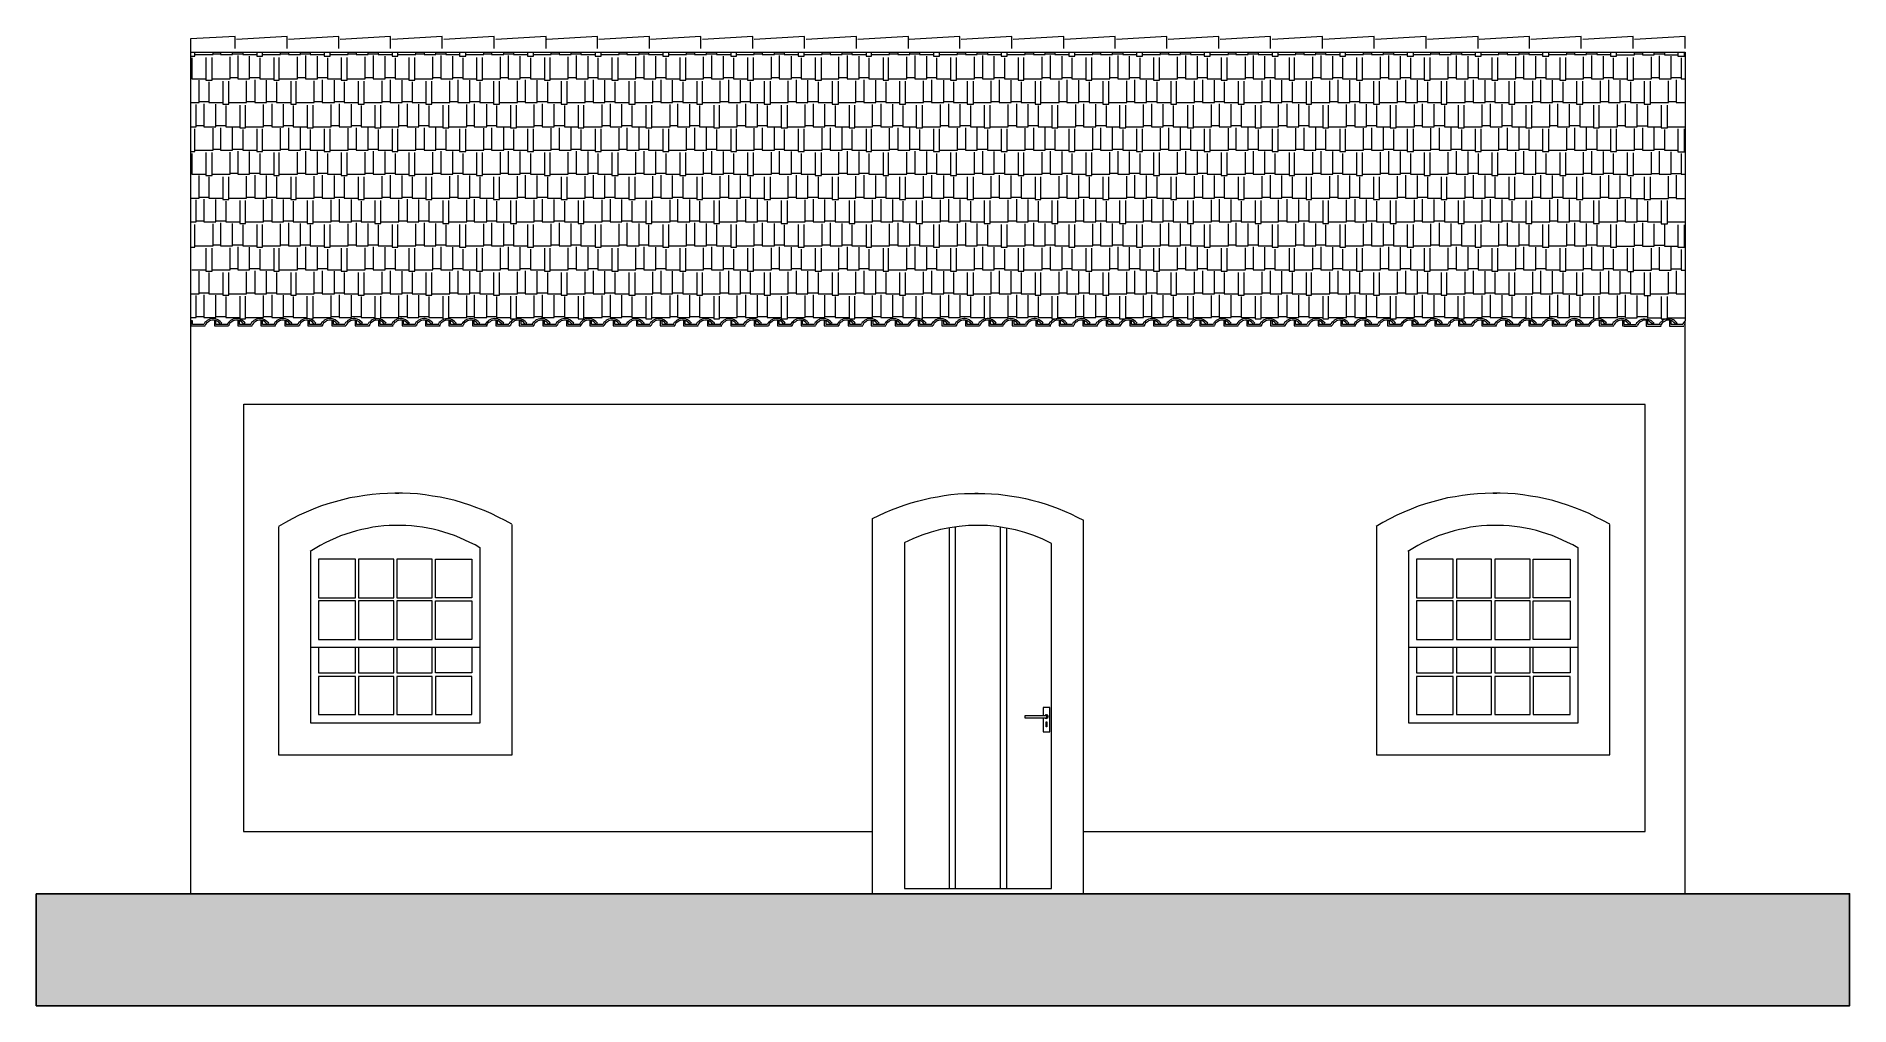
# Model space of a CAD drawing. Header units: millimetres. Extents: x -78675 to -67340, y -9269 to -3209.
import ezdxf

# ---------------------------------------------------------------- set-up
doc = ezdxf.new("R2010")
doc.units = ezdxf.units.MM
for name, color, linetype, lineweight in [('A-ALV-___-___-EXI', 250, 'Continuous', 25), ('A-BAS-___-___-EXI', 250, 'Continuous', 25), ('A-COB-___-___-EXI', 250, 'Continuous', 25), ('A-JAN-___-___-EXI', 250, 'Continuous', 25), ('A-POR-___-___-EXI', 250, 'Continuous', 25)]:
    doc.layers.add(name, color=color, linetype=linetype, lineweight=lineweight)

msp = doc.modelspace()

# ---------------------------------------------------------------- hatches: boundary and pattern name
at = {"layer": 'A-BAS-___-___-EXI', "true_color": 0xcb9898}
msp.add_hatch(color=253, dxfattribs=at).paths.add_polyline_path([(-67340, -9269), (-67340, -8569), (-78675, -8569), (-78675, -9269)])

# ---------------------------------------------------------------- linework, layer by layer
at = {"layer": 'A-ALV-___-___-EXI', "color": 18, "lineweight": 9}
for p, q in [((-77710, -4987), (-77710, -8569)), ((-68369, -8569), (-68369, -4987)), ((-69545, -6068), (-69568, -6068))]:
    msp.add_line(p, q, dxfattribs=at)
at = {"layer": 'A-ALV-___-___-EXI', "color": 18, "lineweight": 9, "flags": 128}
for points in [[(-77379, -5509), (-77379, -8181), (-73448, -8181)], [(-72126, -8181), (-68618, -8181), (-68618, -5511), (-77377, -5511)]]:
    msp.add_lwpolyline(points, dxfattribs=at)
at = {"layer": 'A-BAS-___-___-EXI'}
msp.add_lwpolyline([(-78675, -8569), (-78675, -9269), (-67340, -9269), (-67340, -8569)], close=True, dxfattribs=at)
at = {"layer": 'A-COB-___-___-EXI', "color": 18, "lineweight": 9}
for p, q in [((-77431, -3209), (-77710, -3225)), ((-77710, -3225), (-77710, -4987)), ((-77431, -3285), (-77431, -3209)), ((-77569, -3318), (-77522, -3318)), ((-77447, -3318), (-77384, -3318)), ((-77148, -3318), (-77097, -3318)), ((-77022, -3318), (-76962, -3318)), ((-76725, -3318), (-76675, -3318)), ((-76600, -3318), (-76538, -3318)), ((-76303, -3318), (-76251, -3318)), ((-76177, -3318), (-76115, -3318)), ((-75878, -3318), (-75830, -3318)), ((-75752, -3318), (-75691, -3318)), ((-75456, -3318), (-75406, -3318)), ((-75331, -3318), (-75270, -3318)), ((-75032, -3318), (-74983, -3318)), ((-74907, -3318), (-74847, -3318)), ((-74611, -3318), (-74560, -3318)), ((-74485, -3318), (-74423, -3318)), ((-74187, -3318), (-74138, -3318)), ((-74061, -3318), (-74000, -3318)), ((-73763, -3318), (-73713, -3318)), ((-73638, -3318), (-73576, -3318)), ((-73341, -3318), (-73289, -3318)), ((-73215, -3318), (-73153, -3318)), ((-72916, -3318), (-72867, -3318)), ((-72794, -3318), (-72729, -3318)), ((-72494, -3318), (-72442, -3318)), ((-72369, -3318), (-72307, -3318)), ((-72070, -3318), (-72022, -3318)), ((-71947, -3318), (-71883, -3318)), ((-71648, -3318), (-71598, -3318)), ((-71523, -3318), (-71461, -3318)), ((-71223, -3318), (-71176, -3318)), ((-71099, -3318), (-71038, -3318)), ((-70802, -3318), (-70751, -3318)), ((-70676, -3318), (-70616, -3318)), ((-70379, -3318), (-70329, -3318)), ((-70253, -3318), (-70192, -3318)), ((-69957, -3318), (-69905, -3318)), ((-69831, -3318), (-69767, -3318)), ((-69532, -3318), (-69480, -3318)), ((-69406, -3318), (-69345, -3318)), ((-69108, -3318), (-69060, -3318)), ((-68985, -3318), (-68921, -3318)), ((-68729, -3482), (-68729, -3341)), ((-68684, -3318), (-68634, -3318)), ((-68561, -3318), (-68498, -3318)), ((-68372, -3325), (-68369, -3325)), ((-77710, -3467), (-77702, -3467)), ((-77463, -3467), (-77415, -3467)), ((-77341, -3467), (-77278, -3467)), ((-77042, -3467), (-76992, -3467)), ((-76916, -3467), (-76855, -3467)), ((-76619, -3467), (-76569, -3467)), ((-76494, -3467), (-76432, -3467)), ((-76196, -3467), (-76145, -3467)), ((-76070, -3467), (-76008, -3467)), ((-75772, -3467), (-75724, -3467)), ((-75650, -3467), (-75585, -3467)), ((-75349, -3467), (-75299, -3467)), ((-75225, -3467), (-75164, -3467)), ((-74926, -3467), (-74877, -3467)), ((-74803, -3467), (-74740, -3467)), ((-74505, -3467), (-74454, -3467)), ((-74379, -3467), (-74317, -3467)), ((-74080, -3467), (-74031, -3467)), ((-73954, -3467), (-73893, -3467)), ((-73658, -3467), (-73607, -3467)), ((-73532, -3467), (-73471, -3467)), ((-73234, -3467), (-73184, -3467)), ((-73108, -3467), (-73048, -3467)), ((-72811, -3467), (-72761, -3467)), ((-72688, -3467), (-72623, -3467)), ((-72388, -3467), (-72337, -3467)), ((-72263, -3467), (-72201, -3467)), ((-71964, -3467), (-71915, -3467)), ((-71841, -3467), (-71777, -3467)), ((-71542, -3467), (-71492, -3467)), ((-71417, -3467), (-71356, -3467)), ((-71117, -3467), (-71069, -3467)), ((-70995, -3467), (-70932, -3467)), ((-70696, -3467), (-70646, -3467)), ((-70570, -3467), (-70509, -3467)), ((-70273, -3467), (-70223, -3467)), ((-70147, -3467), (-70086, -3467)), ((-69850, -3467), (-69799, -3467)), ((-69724, -3467), (-69662, -3467)), ((-69426, -3467), (-69378, -3467)), ((-69301, -3467), (-69239, -3467)), ((-69003, -3467), (-68953, -3467)), ((-68879, -3467), (-68818, -3467)), ((-68578, -3467), (-68531, -3467)), ((-68455, -3467), (-68393, -3467)), ((-77657, -3616), (-77596, -3616)), ((-77361, -3616), (-77309, -3616)), ((-77235, -3616), (-77174, -3616)), ((-76937, -3616), (-76887, -3616)), ((-76811, -3616), (-76749, -3616)), ((-76512, -3616), (-76462, -3616)), ((-76388, -3616), (-76325, -3616)), ((-76090, -3616), (-76039, -3616)), ((-75964, -3616), (-75903, -3616)), ((-75666, -3616), (-75618, -3616)), ((-75544, -3616), (-75479, -3616)), ((-75243, -3616), (-75194, -3616)), ((-75120, -3616), (-75058, -3616)), ((-74820, -3616), (-74771, -3616)), ((-74697, -3616), (-74634, -3616)), ((-74399, -3616), (-74347, -3616)), ((-74273, -3616), (-74212, -3616)), ((-73975, -3616), (-73925, -3616)), ((-73851, -3616), (-73787, -3616)), ((-73552, -3616), (-73501, -3616)), ((-73426, -3616), (-73365, -3616)), ((-73128, -3616), (-73078, -3616)), ((-73002, -3616), (-72941, -3616)), ((-72706, -3616), (-72655, -3616)), ((-72582, -3616), (-72519, -3616)), ((-72281, -3616), (-72234, -3616)), ((-72158, -3616), (-72094, -3616)), ((-71858, -3616), (-71810, -3616)), ((-71735, -3616), (-71671, -3616)), ((-71435, -3616), (-71385, -3616)), ((-71311, -3616), (-71250, -3616)), ((-71012, -3616), (-70963, -3616)), ((-70889, -3616), (-70825, -3616)), ((-70590, -3616), (-70540, -3616)), ((-70465, -3616), (-70403, -3616)), ((-70166, -3616), (-70116, -3616)), ((-70042, -3616), (-69979, -3616)), ((-69744, -3616), (-69693, -3616)), ((-69618, -3616), (-69557, -3616)), ((-69320, -3616), (-69272, -3616)), ((-69198, -3616), (-69133, -3616)), ((-68897, -3616), (-68848, -3616)), ((-68774, -3616), (-68710, -3616)), ((-68472, -3616), (-68425, -3616)), ((-68742, -3774), (-68742, -3630)), ((-77675, -3767), (-77628, -3767)), ((-77552, -3767), (-77490, -3767)), ((-77255, -3767), (-77203, -3767)), ((-77129, -3767), (-77068, -3767)), ((-76831, -3767), (-76781, -3767)), ((-76705, -3767), (-76643, -3767)), ((-76408, -3767), (-76357, -3767)), ((-76283, -3767), (-76221, -3767)), ((-75984, -3767), (-75937, -3767)), ((-75858, -3767), (-75797, -3767)), ((-75562, -3767), (-75512, -3767)), ((-75437, -3767), (-75372, -3767)), ((-75138, -3767), (-75088, -3767)), ((-75014, -3767), (-74952, -3767)), ((-74713, -3767), (-74666, -3767)), ((-74590, -3767), (-74528, -3767)), ((-74293, -3767), (-74241, -3767)), ((-74167, -3767), (-74106, -3767)), ((-73869, -3767), (-73819, -3767)), ((-73745, -3767), (-73681, -3767)), ((-73447, -3767), (-73395, -3767)), ((-73321, -3767), (-73259, -3767)), ((-73022, -3767), (-72972, -3767)), ((-72899, -3767), (-72835, -3767)), ((-72600, -3767), (-72548, -3767)), ((-72475, -3767), (-72413, -3767)), ((-72176, -3767), (-72128, -3767)), ((-72052, -3767), (-71988, -3767)), ((-71753, -3767), (-71704, -3767)), ((-71630, -3767), (-71568, -3767)), ((-71329, -3767), (-71281, -3767)), ((-71205, -3767), (-71144, -3767)), ((-70909, -3767), (-70857, -3767)), ((-70783, -3767), (-70720, -3767)), ((-70485, -3767), (-70433, -3767)), ((-70359, -3767), (-70297, -3767)), ((-70060, -3767), (-70011, -3767)), ((-69937, -3767), (-69873, -3767)), ((-69638, -3767), (-69586, -3767)), ((-69512, -3767), (-69451, -3767)), ((-69214, -3767), (-69166, -3767)), ((-69091, -3767), (-69026, -3767)), ((-68792, -3767), (-68742, -3767)), ((-68668, -3768), (-68604, -3768)), ((-68478, -3775), (-68369, -3775)), ((-77569, -3914), (-77522, -3914)), ((-77447, -3914), (-77384, -3914)), ((-77148, -3914), (-77097, -3914)), ((-77022, -3914), (-76962, -3914)), ((-76725, -3914), (-76675, -3914)), ((-76600, -3914), (-76538, -3914)), ((-76303, -3914), (-76251, -3914)), ((-76177, -3914), (-76115, -3914)), ((-75878, -3914), (-75830, -3914)), ((-75752, -3914), (-75691, -3914)), ((-75456, -3914), (-75406, -3914)), ((-75331, -3914), (-75270, -3914)), ((-75032, -3914), (-74983, -3914)), ((-74907, -3914), (-74847, -3914)), ((-74611, -3914), (-74560, -3914)), ((-74485, -3914), (-74423, -3914)), ((-74187, -3914), (-74138, -3914)), ((-74061, -3914), (-74000, -3914)), ((-73763, -3914), (-73713, -3914)), ((-73638, -3914), (-73576, -3914)), ((-73341, -3914), (-73289, -3914)), ((-73215, -3914), (-73153, -3914)), ((-72916, -3914), (-72867, -3914)), ((-72794, -3914), (-72729, -3914)), ((-72494, -3914), (-72442, -3914)), ((-72369, -3914), (-72307, -3914)), ((-72070, -3914), (-72022, -3914)), ((-71947, -3914), (-71883, -3914)), ((-71648, -3914), (-71598, -3914)), ((-71523, -3914), (-71461, -3914)), ((-71223, -3914), (-71176, -3914)), ((-71099, -3914), (-71038, -3914)), ((-70802, -3914), (-70751, -3914)), ((-70676, -3914), (-70616, -3914)), ((-70379, -3914), (-70329, -3914)), ((-70253, -3914), (-70192, -3914)), ((-69957, -3914), (-69905, -3914)), ((-69831, -3914), (-69767, -3914)), ((-69532, -3914), (-69480, -3914)), ((-69406, -3914), (-69345, -3914)), ((-69108, -3914), (-69060, -3914)), ((-68985, -3914), (-68921, -3914)), ((-68729, -4079), (-68729, -3936)), ((-68684, -3914), (-68634, -3914)), ((-68561, -3914), (-68498, -3914)), ((-68372, -3921), (-68369, -3921)), ((-77710, -4065), (-77702, -4065)), ((-77463, -4065), (-77415, -4065)), ((-77341, -4065), (-77278, -4065)), ((-77042, -4065), (-76992, -4065)), ((-76916, -4065), (-76855, -4065)), ((-76619, -4065), (-76569, -4065)), ((-76494, -4065), (-76432, -4065)), ((-76196, -4065), (-76145, -4065)), ((-76070, -4065), (-76008, -4065)), ((-75772, -4065), (-75724, -4065)), ((-75650, -4065), (-75585, -4065)), ((-75349, -4065), (-75299, -4065)), ((-75225, -4065), (-75164, -4065)), ((-74926, -4065), (-74877, -4065)), ((-74803, -4065), (-74740, -4065)), ((-74505, -4065), (-74454, -4065)), ((-74379, -4065), (-74317, -4065)), ((-74080, -4065), (-74031, -4065)), ((-73954, -4065), (-73893, -4065)), ((-73658, -4065), (-73607, -4065)), ((-73532, -4065), (-73471, -4065)), ((-73234, -4065), (-73184, -4065)), ((-73108, -4065), (-73048, -4065)), ((-72811, -4065), (-72761, -4065)), ((-72688, -4065), (-72623, -4065)), ((-72388, -4065), (-72337, -4065)), ((-72263, -4065), (-72201, -4065)), ((-71964, -4065), (-71915, -4065)), ((-71841, -4065), (-71777, -4065)), ((-71542, -4065), (-71492, -4065)), ((-71417, -4065), (-71356, -4065)), ((-71117, -4065), (-71069, -4065)), ((-70995, -4065), (-70932, -4065)), ((-70696, -4065), (-70646, -4065)), ((-70570, -4065), (-70509, -4065)), ((-70273, -4065), (-70223, -4065)), ((-70147, -4065), (-70086, -4065)), ((-69850, -4065), (-69799, -4065)), ((-69724, -4065), (-69662, -4065)), ((-69426, -4065), (-69378, -4065)), ((-69301, -4065), (-69239, -4065)), ((-69003, -4065), (-68953, -4065)), ((-68879, -4065), (-68818, -4065)), ((-68578, -4067), (-68531, -4067)), ((-68455, -4067), (-68393, -4067)), ((-77657, -4214), (-77596, -4214)), ((-77361, -4214), (-77309, -4214)), ((-77235, -4214), (-77174, -4214)), ((-76937, -4214), (-76887, -4214)), ((-76811, -4214), (-76749, -4214)), ((-76512, -4214), (-76462, -4214)), ((-76388, -4214), (-76325, -4214)), ((-76090, -4214), (-76039, -4214)), ((-75964, -4214), (-75903, -4214)), ((-75666, -4214), (-75618, -4214)), ((-75544, -4214), (-75479, -4214)), ((-75243, -4214), (-75194, -4214)), ((-75120, -4214), (-75058, -4214)), ((-74820, -4214), (-74771, -4214)), ((-74697, -4214), (-74634, -4214)), ((-74399, -4214), (-74347, -4214)), ((-74273, -4214), (-74212, -4214)), ((-73975, -4214), (-73925, -4214)), ((-73851, -4214), (-73787, -4214)), ((-73552, -4214), (-73501, -4214)), ((-73426, -4214), (-73365, -4214)), ((-73128, -4214), (-73078, -4214)), ((-73002, -4214), (-72941, -4214)), ((-72706, -4214), (-72655, -4214)), ((-72582, -4214), (-72519, -4214)), ((-72281, -4214), (-72234, -4214)), ((-72158, -4214), (-72094, -4214)), ((-71858, -4214), (-71810, -4214)), ((-71735, -4214), (-71671, -4214)), ((-71435, -4214), (-71385, -4214)), ((-71311, -4214), (-71250, -4214)), ((-71012, -4214), (-70963, -4214)), ((-70889, -4214), (-70825, -4214)), ((-70590, -4214), (-70540, -4214)), ((-70465, -4214), (-70403, -4214)), ((-70166, -4214), (-70116, -4214)), ((-70042, -4214), (-69979, -4214)), ((-69744, -4214), (-69693, -4214)), ((-69618, -4214), (-69557, -4214)), ((-69320, -4214), (-69272, -4214)), ((-69198, -4214), (-69133, -4214)), ((-68897, -4214), (-68848, -4214)), ((-68774, -4216), (-68710, -4216)), ((-68742, -4368), (-68742, -4228)), ((-68472, -4216), (-68425, -4216)), ((-77675, -4363), (-77628, -4363)), ((-77552, -4363), (-77490, -4363)), ((-77255, -4363), (-77203, -4363)), ((-77129, -4363), (-77068, -4363)), ((-76831, -4363), (-76781, -4363)), ((-76705, -4363), (-76643, -4363)), ((-76408, -4363), (-76357, -4363)), ((-76283, -4363), (-76221, -4363)), ((-75984, -4363), (-75937, -4363)), ((-75858, -4363), (-75797, -4363)), ((-75562, -4363), (-75512, -4363)), ((-75437, -4363), (-75372, -4363)), ((-75138, -4363), (-75088, -4363)), ((-75014, -4363), (-74952, -4363)), ((-74713, -4363), (-74666, -4363)), ((-74590, -4363), (-74528, -4363)), ((-74293, -4363), (-74241, -4363)), ((-74167, -4363), (-74106, -4363)), ((-73869, -4363), (-73819, -4363)), ((-73745, -4363), (-73681, -4363)), ((-73447, -4363), (-73395, -4363)), ((-73321, -4363), (-73259, -4363)), ((-73022, -4363), (-72972, -4363)), ((-72899, -4363), (-72835, -4363)), ((-72600, -4363), (-72548, -4363)), ((-72475, -4363), (-72413, -4363)), ((-72176, -4363), (-72128, -4363)), ((-72052, -4363), (-71988, -4363)), ((-71753, -4363), (-71704, -4363)), ((-71630, -4363), (-71568, -4363)), ((-71329, -4363), (-71281, -4363)), ((-71205, -4363), (-71144, -4363)), ((-70909, -4363), (-70857, -4363)), ((-70783, -4363), (-70720, -4363)), ((-70485, -4363), (-70433, -4363)), ((-70359, -4363), (-70297, -4363)), ((-70060, -4363), (-70011, -4363)), ((-69937, -4363), (-69873, -4363)), ((-69638, -4363), (-69586, -4363)), ((-69512, -4363), (-69451, -4363)), ((-69214, -4363), (-69166, -4363)), ((-69091, -4363), (-69026, -4363)), ((-68792, -4363), (-68742, -4363)), ((-68668, -4365), (-68604, -4365)), ((-68478, -4368), (-68369, -4368)), ((-77569, -4512), (-77522, -4512)), ((-77447, -4512), (-77384, -4512)), ((-77148, -4512), (-77097, -4512)), ((-77022, -4512), (-76962, -4512)), ((-76725, -4512), (-76675, -4512)), ((-76600, -4512), (-76538, -4512)), ((-76303, -4512), (-76251, -4512)), ((-76177, -4512), (-76115, -4512)), ((-75878, -4512), (-75830, -4512)), ((-75752, -4512), (-75691, -4512)), ((-75456, -4512), (-75406, -4512)), ((-75331, -4512), (-75270, -4512)), ((-75032, -4512), (-74983, -4512)), ((-74907, -4512), (-74847, -4512)), ((-74611, -4512), (-74560, -4512)), ((-74485, -4512), (-74423, -4512)), ((-74187, -4512), (-74138, -4512)), ((-74061, -4512), (-74000, -4512)), ((-73763, -4512), (-73713, -4512)), ((-73638, -4512), (-73576, -4512)), ((-73341, -4512), (-73289, -4512)), ((-73215, -4512), (-73153, -4512)), ((-72916, -4512), (-72867, -4512)), ((-72794, -4512), (-72729, -4512)), ((-72494, -4512), (-72442, -4512)), ((-72369, -4512), (-72307, -4512)), ((-72070, -4512), (-72022, -4512)), ((-71947, -4512), (-71883, -4512)), ((-71648, -4512), (-71598, -4512)), ((-71523, -4512), (-71461, -4512)), ((-71223, -4512), (-71176, -4512)), ((-71099, -4512), (-71038, -4512)), ((-70802, -4512), (-70751, -4512)), ((-70676, -4512), (-70616, -4512)), ((-70379, -4512), (-70329, -4512)), ((-70253, -4512), (-70192, -4512)), ((-69957, -4512), (-69905, -4512)), ((-69831, -4512), (-69767, -4512)), ((-69532, -4512), (-69480, -4512)), ((-69406, -4512), (-69345, -4512)), ((-69108, -4512), (-69060, -4512)), ((-68985, -4512), (-68921, -4512)), ((-68729, -4678), (-68729, -4533)), ((-68684, -4514), (-68634, -4514)), ((-68561, -4514), (-68498, -4514)), ((-68372, -4521), (-68369, -4521)), ((-77702, -4668), (-77614, -4668)), ((-77463, -4661), (-77415, -4661)), ((-77341, -4661), (-77278, -4661)), ((-77042, -4661), (-76992, -4661)), ((-76916, -4661), (-76855, -4661)), ((-76619, -4661), (-76569, -4661)), ((-76494, -4661), (-76432, -4661)), ((-76196, -4661), (-76145, -4661)), ((-76070, -4661), (-76008, -4661)), ((-75772, -4661), (-75724, -4661)), ((-75650, -4661), (-75585, -4661)), ((-75349, -4661), (-75299, -4661)), ((-75225, -4661), (-75164, -4661)), ((-74926, -4661), (-74877, -4661)), ((-74803, -4661), (-74740, -4661)), ((-74505, -4661), (-74454, -4661)), ((-74379, -4661), (-74317, -4661)), ((-74080, -4661), (-74031, -4661)), ((-73954, -4661), (-73893, -4661)), ((-73658, -4661), (-73607, -4661)), ((-73532, -4661), (-73471, -4661)), ((-73234, -4661), (-73184, -4661)), ((-73108, -4661), (-73048, -4661)), ((-72811, -4661), (-72761, -4661)), ((-72688, -4661), (-72623, -4661)), ((-72388, -4661), (-72337, -4661)), ((-72263, -4661), (-72201, -4661)), ((-71964, -4661), (-71915, -4661)), ((-71841, -4661), (-71777, -4661)), ((-71542, -4661), (-71492, -4661)), ((-71417, -4661), (-71356, -4661)), ((-71117, -4661), (-71069, -4661)), ((-70995, -4661), (-70932, -4661)), ((-70696, -4661), (-70646, -4661)), ((-70570, -4661), (-70509, -4661)), ((-70273, -4661), (-70223, -4661)), ((-70147, -4661), (-70086, -4661)), ((-69850, -4661), (-69799, -4661)), ((-69724, -4661), (-69662, -4661)), ((-69426, -4661), (-69378, -4661)), ((-69301, -4661), (-69239, -4661)), ((-69003, -4661), (-68953, -4661)), ((-68879, -4661), (-68818, -4661)), ((-68578, -4663), (-68531, -4663)), ((-68455, -4663), (-68393, -4663)), ((-77657, -4812), (-77596, -4812)), ((-77361, -4812), (-77309, -4812)), ((-77235, -4812), (-77174, -4812)), ((-76981, -4975), (-76981, -4834)), ((-76937, -4812), (-76887, -4812)), ((-76811, -4812), (-76749, -4812)), ((-76512, -4812), (-76462, -4812)), ((-76388, -4812), (-76325, -4812)), ((-76096, -4975), (-76096, -4834)), ((-76090, -4812), (-76039, -4812)), ((-75964, -4812), (-75903, -4812)), ((-75666, -4812), (-75618, -4812)), ((-75544, -4812), (-75479, -4812)), ((-75243, -4812), (-75194, -4812)), ((-75120, -4812), (-75058, -4812)), ((-74820, -4812), (-74771, -4812)), ((-74697, -4812), (-74634, -4812)), ((-74399, -4812), (-74347, -4812)), ((-74273, -4812), (-74212, -4812)), ((-73975, -4812), (-73925, -4812)), ((-73851, -4812), (-73787, -4812)), ((-73552, -4812), (-73501, -4812)), ((-73426, -4812), (-73365, -4812)), ((-73174, -4975), (-73174, -4834)), ((-73128, -4812), (-73078, -4812)), ((-73002, -4812), (-72941, -4812)), ((-72706, -4812), (-72655, -4812)), ((-72582, -4812), (-72519, -4812)), ((-72289, -4975), (-72289, -4834)), ((-72281, -4812), (-72234, -4812)), ((-72158, -4812), (-72094, -4812)), ((-71858, -4812), (-71810, -4812)), ((-71735, -4812), (-71671, -4812)), ((-71435, -4812), (-71385, -4812)), ((-71311, -4812), (-71250, -4812)), ((-71012, -4812), (-70963, -4812)), ((-70889, -4812), (-70825, -4812)), ((-70590, -4812), (-70540, -4812)), ((-70465, -4812), (-70403, -4812)), ((-70166, -4812), (-70116, -4812)), ((-70042, -4812), (-69979, -4812)), ((-69787, -4975), (-69787, -4834)), ((-69744, -4812), (-69693, -4812)), ((-69618, -4812), (-69557, -4812)), ((-69320, -4812), (-69272, -4812)), ((-69198, -4812), (-69133, -4812)), ((-68905, -4975), (-68905, -4834)), ((-68897, -4812), (-68848, -4812)), ((-68774, -4812), (-68710, -4812)), ((-68742, -4966), (-68742, -4825)), ((-68478, -4975), (-68478, -4835)), ((-68472, -4812), (-68425, -4812)), ((-77675, -4961), (-77628, -4961)), ((-77552, -4961), (-77490, -4961)), ((-77255, -4961), (-77203, -4961)), ((-77129, -4961), (-77068, -4961)), ((-76831, -4961), (-76781, -4961)), ((-76705, -4961), (-76643, -4961)), ((-76408, -4961), (-76357, -4961)), ((-76283, -4961), (-76221, -4961)), ((-75984, -4961), (-75937, -4961)), ((-75858, -4961), (-75797, -4961)), ((-75562, -4961), (-75512, -4961)), ((-75437, -4961), (-75372, -4961)), ((-75138, -4961), (-75088, -4961)), ((-75014, -4961), (-74952, -4961)), ((-74713, -4961), (-74666, -4961)), ((-74590, -4961), (-74528, -4961)), ((-74293, -4961), (-74241, -4961)), ((-74167, -4961), (-74106, -4961)), ((-73869, -4961), (-73819, -4961)), ((-73745, -4961), (-73681, -4961)), ((-73447, -4961), (-73395, -4961)), ((-73321, -4961), (-73259, -4961)), ((-73022, -4961), (-72972, -4961)), ((-72899, -4961), (-72835, -4961)), ((-72600, -4961), (-72548, -4961)), ((-72475, -4961), (-72413, -4961)), ((-72176, -4961), (-72128, -4961)), ((-72052, -4961), (-71988, -4961)), ((-71753, -4961), (-71704, -4961)), ((-71630, -4961), (-71568, -4961)), ((-71329, -4961), (-71281, -4961)), ((-71205, -4961), (-71144, -4961)), ((-70909, -4961), (-70857, -4961)), ((-70783, -4961), (-70720, -4961)), ((-70485, -4961), (-70433, -4961)), ((-70359, -4961), (-70297, -4961)), ((-70060, -4961), (-70011, -4961)), ((-69937, -4961), (-69873, -4961)), ((-69638, -4961), (-69586, -4961)), ((-69512, -4961), (-69451, -4961)), ((-69214, -4961), (-69166, -4961)), ((-69091, -4961), (-69026, -4961)), ((-68792, -4961), (-68742, -4961)), ((-68668, -4961), (-68604, -4961)), ((-68478, -4968), (-68369, -4968))]:
    msp.add_line(p, q, dxfattribs=at)
at = {"layer": 'A-COB-___-___-EXI', "color": 28, "lineweight": 15}
for p, q in [((-77523, -5007), (-77514, -5004)), ((-77379, -5007), (-77369, -5004)), ((-77232, -5007), (-77223, -5004)), ((-77088, -5007), (-77076, -5004)), ((-76939, -5007), (-76928, -5004)), ((-76793, -5007), (-76781, -5004)), ((-76643, -5007), (-76635, -5004)), ((-76499, -5007), (-76489, -5004)), ((-76350, -5007), (-76341, -5004)), ((-76204, -5007), (-76195, -5004)), ((-76058, -5007), (-76047, -5004)), ((-75911, -5007), (-75903, -5004)), ((-75764, -5007), (-75752, -5004)), ((-75620, -5007), (-75608, -5004)), ((-75471, -5007), (-75460, -5004)), ((-75325, -5007), (-75315, -5004)), ((-75176, -5007), (-75166, -5004)), ((-75032, -5007), (-75021, -5004)), ((-74885, -5007), (-74873, -5004)), ((-74740, -5007), (-74728, -5004)), ((-74589, -5007), (-74581, -5004)), ((-74446, -5007), (-74434, -5004)), ((-74296, -5007), (-74286, -5004)), ((-74152, -5007), (-74142, -5004)), ((-74001, -5007), (-73993, -5004)), ((-73857, -5007), (-73848, -5004)), ((-73711, -5007), (-73699, -5004)), ((-73566, -5007), (-73554, -5004)), ((-73417, -5007), (-73406, -5004)), ((-73271, -5007), (-73259, -5004)), ((-73122, -5007), (-73113, -5004)), ((-72978, -5007), (-72967, -5004)), ((-72829, -5007), (-72819, -5004)), ((-72683, -5007), (-72674, -5004)), ((-72537, -5007), (-72525, -5004)), ((-72389, -5007), (-72381, -5004)), ((-72242, -5007), (-72231, -5004)), ((-72098, -5007), (-72087, -5004)), ((-71949, -5007), (-71939, -5004)), ((-71803, -5007), (-71795, -5004)), ((-71654, -5007), (-71644, -5004)), ((-71510, -5007), (-71499, -5004)), ((-71363, -5007), (-71352, -5004)), ((-71218, -5007), (-71206, -5004)), ((-71068, -5007), (-71059, -5004)), ((-70924, -5007), (-70912, -5004)), ((-70775, -5007), (-70764, -5004)), ((-70631, -5007), (-70620, -5004)), ((-70481, -5007), (-70471, -5004)), ((-70335, -5007), (-70326, -5004)), ((-70189, -5007), (-70178, -5004)), ((-70042, -5007), (-70033, -5004)), ((-69895, -5007), (-69884, -5004)), ((-69749, -5007), (-69738, -5004)), ((-69602, -5007), (-69592, -5004)), ((-69456, -5007), (-69444, -5004)), ((-69307, -5007), (-69297, -5004)), ((-69161, -5007), (-69152, -5004)), ((-69015, -5007), (-69003, -5004)), ((-68871, -5007), (-68859, -5004)), ((-68750, -5011), (-68674, -5011)), ((-68750, -5021), (-68668, -5021)), ((-68721, -5007), (-68707, -5004)), ((-68425, -5007), (-68416, -5004)), ((-68372, -4991), (-68382, -5007))]:
    msp.add_line(p, q, dxfattribs=at)
at = {"layer": 'A-COB-___-___-EXI', "color": 18, "lineweight": 9, "flags": 128}
for points in [[(-77107, -3285), (-77107, -3209), (-77423, -3229)], [(-76784, -3285), (-76784, -3209), (-77098, -3229)], [(-76461, -3285), (-76461, -3209), (-76775, -3229)], [(-76137, -3285), (-76137, -3209), (-76453, -3229)], [(-75812, -3285), (-75812, -3209), (-76128, -3229)], [(-75487, -3285), (-75487, -3209), (-75803, -3229)], [(-75166, -3285), (-75166, -3209), (-75483, -3229)], [(-74841, -3285), (-74841, -3209), (-75158, -3229)], [(-74520, -3285), (-74520, -3209), (-74835, -3229)], [(-74195, -3285), (-74195, -3209), (-74510, -3229)], [(-73872, -3285), (-73872, -3209), (-74187, -3229)], [(-73547, -3285), (-73547, -3209), (-73863, -3229)], [(-73222, -3285), (-73222, -3209), (-73539, -3229)], [(-72902, -3285), (-72902, -3209), (-73218, -3229)], [(-72577, -3285), (-72577, -3209), (-72893, -3229)], [(-72252, -3285), (-72252, -3209), (-72568, -3229)], [(-71930, -3285), (-71930, -3209), (-72246, -3229)], [(-71607, -3285), (-71607, -3209), (-71923, -3229)], [(-71283, -3285), (-71283, -3209), (-71599, -3229)], [(-70959, -3285), (-70959, -3209), (-71275, -3229)], [(-70635, -3285), (-70635, -3209), (-70950, -3229)], [(-70312, -3285), (-70312, -3209), (-70629, -3229)], [(-69987, -3285), (-69987, -3209), (-70304, -3229)], [(-69662, -3285), (-69662, -3209), (-69979, -3229)], [(-69342, -3285), (-69342, -3209), (-69656, -3229)], [(-69019, -3285), (-69019, -3209), (-69333, -3229)], [(-68694, -3285), (-68694, -3209), (-69008, -3229)], [(-68369, -3285), (-68369, -3209), (-68684, -3229)], [(-77710, -3334), (-77683, -3334), (-77683, -3308)], [(-77709, -3308), (-68369, -3308), (-68369, -4987)], [(-77702, -3343), (-77702, -3474), (-77614, -3474)], [(-77683, -3323), (-77569, -3323), (-77569, -3308)], [(-77614, -3341), (-77614, -3482), (-77576, -3482), (-77576, -3341)], [(-77576, -3474), (-77463, -3474), (-77463, -3337)], [(-77522, -3308), (-77522, -3323), (-77447, -3323), (-77447, -3308)], [(-77415, -3329), (-77415, -3474), (-77341, -3474), (-77341, -3334)], [(-77384, -3308), (-77384, -3323), (-77296, -3323)], [(-77296, -3308), (-77296, -3334), (-77261, -3334), (-77261, -3308)], [(-77278, -3343), (-77278, -3474), (-77190, -3474)], [(-77261, -3323), (-77148, -3323), (-77148, -3308)], [(-77190, -3341), (-77190, -3482), (-77156, -3482), (-77156, -3341)], [(-77156, -3474), (-77042, -3474), (-77042, -3337)], [(-77097, -3308), (-77097, -3323), (-77022, -3323), (-77022, -3308)], [(-76992, -3329), (-76992, -3474), (-76916, -3474), (-76916, -3334)], [(-76962, -3308), (-76962, -3323), (-76875, -3323)], [(-76875, -3308), (-76875, -3334), (-76837, -3334), (-76837, -3308)], [(-76855, -3343), (-76855, -3474), (-76769, -3474)], [(-76837, -3323), (-76725, -3323), (-76725, -3308)], [(-76769, -3341), (-76769, -3482), (-76731, -3482), (-76731, -3341)], [(-76731, -3474), (-76619, -3474), (-76619, -3337)], [(-76675, -3308), (-76675, -3323), (-76600, -3323), (-76600, -3308)], [(-76569, -3329), (-76569, -3474), (-76494, -3474), (-76494, -3334)], [(-76538, -3308), (-76538, -3323), (-76451, -3323)], [(-76451, -3308), (-76451, -3334), (-76415, -3334), (-76415, -3308)], [(-76432, -3343), (-76432, -3474), (-76345, -3474)], [(-76415, -3323), (-76303, -3323), (-76303, -3308)], [(-76345, -3341), (-76345, -3482), (-76309, -3482), (-76309, -3341)], [(-76309, -3474), (-76196, -3474), (-76196, -3337)], [(-76251, -3308), (-76251, -3323), (-76177, -3323), (-76177, -3308)], [(-76145, -3329), (-76145, -3474), (-76070, -3474), (-76070, -3334)], [(-76115, -3308), (-76115, -3323), (-76029, -3323)], [(-76029, -3308), (-76029, -3334), (-75990, -3334), (-75990, -3308)], [(-76008, -3343), (-76008, -3474), (-75923, -3474)], [(-75990, -3323), (-75878, -3323), (-75878, -3308)], [(-75923, -3341), (-75923, -3482), (-75885, -3482), (-75885, -3341)], [(-75885, -3474), (-75772, -3474), (-75772, -3337)], [(-75830, -3308), (-75830, -3323), (-75752, -3323), (-75752, -3308)], [(-75724, -3329), (-75724, -3474), (-75650, -3474), (-75650, -3334)], [(-75691, -3308), (-75691, -3323), (-75605, -3323)], [(-75605, -3308), (-75605, -3334), (-75567, -3334), (-75567, -3308)], [(-75585, -3343), (-75585, -3474), (-75498, -3474)], [(-75567, -3323), (-75456, -3323), (-75456, -3308)], [(-75498, -3341), (-75498, -3482), (-75462, -3482), (-75462, -3341)], [(-75462, -3474), (-75349, -3474), (-75349, -3337)], [(-75406, -3308), (-75406, -3323), (-75331, -3323), (-75331, -3308)], [(-75299, -3329), (-75299, -3474), (-75225, -3474), (-75225, -3334)], [(-75270, -3308), (-75270, -3323), (-75182, -3323)], [(-75182, -3308), (-75182, -3334), (-75144, -3334), (-75144, -3308)], [(-75164, -3343), (-75164, -3474), (-75076, -3474)], [(-75144, -3323), (-75032, -3323), (-75032, -3308)], [(-75076, -3341), (-75076, -3482), (-75038, -3482), (-75038, -3341)], [(-75038, -3474), (-74926, -3474), (-74926, -3337)], [(-74983, -3308), (-74983, -3323), (-74907, -3323), (-74907, -3308)], [(-74877, -3329), (-74877, -3474), (-74803, -3474), (-74803, -3334)], [(-74847, -3308), (-74847, -3323), (-74759, -3323)], [(-74759, -3308), (-74759, -3334), (-74721, -3334), (-74721, -3308)], [(-74740, -3343), (-74740, -3474), (-74652, -3474)], [(-74721, -3323), (-74611, -3323), (-74611, -3308)], [(-74652, -3341), (-74652, -3482), (-74614, -3482), (-74614, -3341)], [(-74614, -3474), (-74505, -3474), (-74505, -3337)], [(-74560, -3308), (-74560, -3323), (-74485, -3323), (-74485, -3308)], [(-74454, -3329), (-74454, -3474), (-74379, -3474), (-74379, -3334)], [(-74423, -3308), (-74423, -3323), (-74334, -3323)], [(-74334, -3308), (-74334, -3334), (-74297, -3334), (-74297, -3308)], [(-74317, -3343), (-74317, -3474), (-74230, -3474)], [(-74297, -3323), (-74187, -3323), (-74187, -3308)], [(-74230, -3341), (-74230, -3482), (-74192, -3482), (-74192, -3341)], [(-74192, -3474), (-74080, -3474), (-74080, -3337)], [(-74138, -3308), (-74138, -3323), (-74061, -3323), (-74061, -3308)], [(-74031, -3329), (-74031, -3474), (-73954, -3474), (-73954, -3334)], [(-74000, -3308), (-74000, -3323), (-73912, -3323)], [(-73912, -3308), (-73912, -3334), (-73874, -3334), (-73874, -3308)], [(-73893, -3343), (-73893, -3474), (-73806, -3474)], [(-73874, -3323), (-73763, -3323), (-73763, -3308)], [(-73806, -3341), (-73806, -3482), (-73767, -3482), (-73767, -3341)], [(-73767, -3474), (-73658, -3474), (-73658, -3337)], [(-73713, -3308), (-73713, -3323), (-73638, -3323), (-73638, -3308)], [(-73607, -3329), (-73607, -3474), (-73532, -3474), (-73532, -3334)], [(-73576, -3308), (-73576, -3323), (-73488, -3323)], [(-73488, -3308), (-73488, -3334), (-73453, -3334), (-73453, -3308)], [(-73471, -3343), (-73471, -3474), (-73382, -3474)], [(-73453, -3323), (-73341, -3323), (-73341, -3308)], [(-73382, -3341), (-73382, -3482), (-73347, -3482), (-73347, -3341)], [(-73347, -3474), (-73234, -3474), (-73234, -3337)], [(-73289, -3308), (-73289, -3323), (-73215, -3323), (-73215, -3308)], [(-73184, -3329), (-73184, -3474), (-73108, -3474), (-73108, -3334)], [(-73153, -3308), (-73153, -3323), (-73067, -3323)], [(-73067, -3308), (-73067, -3334), (-73029, -3334), (-73029, -3308)], [(-73048, -3343), (-73048, -3474), (-72961, -3474)], [(-73029, -3323), (-72916, -3323), (-72916, -3308)], [(-72961, -3341), (-72961, -3482), (-72923, -3482), (-72923, -3341)], [(-72923, -3474), (-72811, -3474), (-72811, -3337)], [(-72867, -3308), (-72867, -3323), (-72794, -3323), (-72794, -3308)], [(-72761, -3329), (-72761, -3474), (-72688, -3474), (-72688, -3334)], [(-72729, -3308), (-72729, -3323), (-72643, -3323)], [(-72643, -3308), (-72643, -3334), (-72606, -3334), (-72606, -3308)], [(-72623, -3343), (-72623, -3474), (-72537, -3474)], [(-72606, -3323), (-72494, -3323), (-72494, -3308)], [(-72537, -3341), (-72537, -3482), (-72501, -3482), (-72501, -3341)], [(-72501, -3474), (-72388, -3474), (-72388, -3337)], [(-72442, -3308), (-72442, -3323), (-72369, -3323), (-72369, -3308)], [(-72337, -3329), (-72337, -3474), (-72263, -3474), (-72263, -3334)], [(-72307, -3308), (-72307, -3323), (-72220, -3323)], [(-72220, -3308), (-72220, -3334), (-72182, -3334), (-72182, -3308)], [(-72201, -3343), (-72201, -3474), (-72114, -3474)], [(-72182, -3323), (-72070, -3323), (-72070, -3308)], [(-72114, -3341), (-72114, -3482), (-72076, -3482), (-72076, -3341)], [(-72076, -3474), (-71964, -3474), (-71964, -3337)], [(-72022, -3308), (-72022, -3323), (-71947, -3323), (-71947, -3308)], [(-71915, -3329), (-71915, -3474), (-71841, -3474), (-71841, -3334)], [(-71883, -3308), (-71883, -3323), (-71797, -3323)], [(-71797, -3308), (-71797, -3334), (-71760, -3334), (-71760, -3308)], [(-71777, -3343), (-71777, -3474), (-71691, -3474)], [(-71760, -3323), (-71648, -3323), (-71648, -3308)], [(-71691, -3341), (-71691, -3482), (-71654, -3482), (-71654, -3341)], [(-71654, -3474), (-71542, -3474), (-71542, -3337)], [(-71598, -3308), (-71598, -3323), (-71523, -3323), (-71523, -3308)], [(-71492, -3329), (-71492, -3474), (-71417, -3474), (-71417, -3334)], [(-71461, -3308), (-71461, -3323), (-71375, -3323)], [(-71375, -3308), (-71375, -3334), (-71337, -3334), (-71337, -3308)], [(-71356, -3343), (-71356, -3474), (-71268, -3474)], [(-71337, -3323), (-71223, -3323), (-71223, -3308)], [(-71268, -3341), (-71268, -3482), (-71230, -3482), (-71230, -3341)], [(-71230, -3474), (-71117, -3474), (-71117, -3337)], [(-71176, -3308), (-71176, -3323), (-71099, -3323), (-71099, -3308)], [(-71069, -3329), (-71069, -3474), (-70995, -3474), (-70995, -3334)], [(-71038, -3308), (-71038, -3323), (-70950, -3323)], [(-70950, -3308), (-70950, -3334), (-70912, -3334), (-70912, -3308)], [(-70932, -3343), (-70932, -3474), (-70844, -3474)], [(-70912, -3323), (-70802, -3323), (-70802, -3308)], [(-70844, -3341), (-70844, -3482), (-70810, -3482), (-70810, -3341)], [(-70810, -3474), (-70696, -3474), (-70696, -3337)], [(-70751, -3308), (-70751, -3323), (-70676, -3323), (-70676, -3308)], [(-70646, -3329), (-70646, -3474), (-70570, -3474), (-70570, -3334)], [(-70616, -3308), (-70616, -3323), (-70526, -3323)], [(-70526, -3308), (-70526, -3334), (-70491, -3334), (-70491, -3308)], [(-70509, -3343), (-70509, -3474), (-70423, -3474)], [(-70491, -3323), (-70379, -3323), (-70379, -3308)], [(-70423, -3341), (-70423, -3482), (-70385, -3482), (-70385, -3341)], [(-70385, -3474), (-70273, -3474), (-70273, -3337)], [(-70329, -3308), (-70329, -3323), (-70253, -3323), (-70253, -3308)], [(-70223, -3329), (-70223, -3474), (-70147, -3474), (-70147, -3334)], [(-70192, -3308), (-70192, -3323), (-70105, -3323)], [(-70105, -3308), (-70105, -3334), (-70067, -3334), (-70067, -3308)], [(-70086, -3343), (-70086, -3474), (-69999, -3474)], [(-70067, -3323), (-69957, -3323), (-69957, -3308)], [(-69999, -3341), (-69999, -3482), (-69961, -3482), (-69961, -3341)], [(-69961, -3474), (-69850, -3474), (-69850, -3337)], [(-69905, -3308), (-69905, -3323), (-69831, -3323), (-69831, -3308)], [(-69799, -3329), (-69799, -3474), (-69724, -3474), (-69724, -3334)], [(-69767, -3308), (-69767, -3323), (-69681, -3323)], [(-69681, -3308), (-69681, -3334), (-69644, -3334), (-69644, -3308)], [(-69662, -3343), (-69662, -3474), (-69577, -3474)], [(-69644, -3323), (-69532, -3323), (-69532, -3308)], [(-69577, -3341), (-69577, -3482), (-69539, -3482), (-69539, -3341)], [(-69539, -3474), (-69426, -3474), (-69426, -3337)], [(-69480, -3308), (-69480, -3323), (-69406, -3323), (-69406, -3308)], [(-69378, -3329), (-69378, -3474), (-69301, -3474), (-69301, -3334)], [(-69345, -3308), (-69345, -3323), (-69259, -3323)], [(-69259, -3308), (-69259, -3334), (-69221, -3334), (-69221, -3308)], [(-69239, -3343), (-69239, -3474), (-69152, -3474)], [(-69221, -3323), (-69108, -3323), (-69108, -3308)], [(-69152, -3341), (-69152, -3482), (-69114, -3482), (-69114, -3341)], [(-69114, -3474), (-69003, -3474), (-69003, -3337)], [(-69060, -3308), (-69060, -3323), (-68985, -3323), (-68985, -3308)], [(-68953, -3329), (-68953, -3474), (-68879, -3474), (-68879, -3334)], [(-68921, -3308), (-68921, -3323), (-68835, -3323)], [(-68835, -3308), (-68835, -3334), (-68798, -3334), (-68798, -3308)], [(-68818, -3343), (-68818, -3474), (-68729, -3474)], [(-68797, -3325), (-68684, -3325), (-68684, -3308)], [(-68727, -3484), (-68691, -3484), (-68691, -3341)], [(-68691, -3474), (-68578, -3474), (-68578, -3338)], [(-68634, -3308), (-68634, -3325), (-68561, -3325), (-68561, -3308)], [(-68531, -3331), (-68531, -3474), (-68455, -3474), (-68455, -3334)], [(-68498, -3308), (-68498, -3325), (-68413, -3325)], [(-68413, -3308), (-68413, -3334), (-68372, -3334), (-68372, -3308)], [(-68393, -3344), (-68393, -3474), (-68369, -3474)], [(-77710, -3622), (-77657, -3622), (-77657, -3482)], [(-77596, -3493), (-77596, -3622), (-77508, -3622)], [(-77508, -3489), (-77508, -3633), (-77470, -3633), (-77470, -3489)], [(-77470, -3622), (-77361, -3622), (-77361, -3487)], [(-77309, -3480), (-77309, -3622), (-77235, -3622), (-77235, -3482)], [(-77174, -3493), (-77174, -3622), (-77084, -3622)], [(-77084, -3489), (-77084, -3633), (-77050, -3633), (-77050, -3489)], [(-77050, -3622), (-76937, -3622), (-76937, -3487)], [(-76887, -3480), (-76887, -3622), (-76811, -3622), (-76811, -3482)], [(-76749, -3493), (-76749, -3622), (-76663, -3622)], [(-76663, -3489), (-76663, -3633), (-76625, -3633), (-76625, -3489)], [(-76625, -3622), (-76512, -3622), (-76512, -3487)], [(-76462, -3480), (-76462, -3622), (-76388, -3622), (-76388, -3482)], [(-76325, -3493), (-76325, -3622), (-76239, -3622)], [(-76239, -3489), (-76239, -3633), (-76203, -3633), (-76203, -3489)], [(-76203, -3622), (-76090, -3622), (-76090, -3487)], [(-76039, -3480), (-76039, -3622), (-75964, -3622), (-75964, -3482)], [(-75903, -3493), (-75903, -3622), (-75817, -3622)], [(-75817, -3489), (-75817, -3633), (-75779, -3633), (-75779, -3489)], [(-75779, -3622), (-75666, -3622), (-75666, -3487)], [(-75618, -3480), (-75618, -3622), (-75544, -3622), (-75544, -3482)], [(-75479, -3493), (-75479, -3622), (-75393, -3622)], [(-75393, -3489), (-75393, -3633), (-75357, -3633), (-75357, -3489)], [(-75357, -3622), (-75243, -3622), (-75243, -3487)], [(-75194, -3480), (-75194, -3622), (-75120, -3622), (-75120, -3482)], [(-75058, -3493), (-75058, -3622), (-74970, -3622)], [(-74970, -3489), (-74970, -3633), (-74932, -3633), (-74932, -3489)], [(-74932, -3622), (-74820, -3622), (-74820, -3487)], [(-74771, -3480), (-74771, -3622), (-74697, -3622), (-74697, -3482)], [(-74634, -3493), (-74634, -3622), (-74546, -3622)], [(-74546, -3489), (-74546, -3633), (-74510, -3633), (-74510, -3489)], [(-74510, -3622), (-74399, -3622), (-74399, -3487)], [(-74347, -3480), (-74347, -3622), (-74273, -3622), (-74273, -3482)], [(-74212, -3493), (-74212, -3622), (-74124, -3622)], [(-74124, -3489), (-74124, -3633), (-74086, -3633), (-74086, -3489)], [(-74086, -3622), (-73975, -3622), (-73975, -3487)], [(-73925, -3480), (-73925, -3622), (-73851, -3622), (-73851, -3482)], [(-73787, -3493), (-73787, -3622), (-73699, -3622)], [(-73699, -3489), (-73699, -3633), (-73661, -3633), (-73661, -3489)], [(-73661, -3622), (-73552, -3622), (-73552, -3487)], [(-73501, -3480), (-73501, -3622), (-73426, -3622), (-73426, -3482)], [(-73365, -3493), (-73365, -3622), (-73279, -3622)], [(-73279, -3489), (-73279, -3633), (-73241, -3633), (-73241, -3489)], [(-73241, -3622), (-73128, -3622), (-73128, -3487)], [(-73078, -3480), (-73078, -3622), (-73002, -3622), (-73002, -3482)], [(-72941, -3493), (-72941, -3622), (-72855, -3622)], [(-72855, -3489), (-72855, -3633), (-72817, -3633), (-72817, -3489)], [(-72817, -3622), (-72706, -3622), (-72706, -3487)], [(-72655, -3480), (-72655, -3622), (-72582, -3622), (-72582, -3482)], [(-72519, -3493), (-72519, -3622), (-72431, -3622)], [(-72431, -3489), (-72431, -3633), (-72395, -3633), (-72395, -3489)], [(-72395, -3622), (-72281, -3622), (-72281, -3487)], [(-72234, -3480), (-72234, -3622), (-72158, -3622), (-72158, -3482)], [(-72094, -3493), (-72094, -3622), (-72008, -3622)], [(-72008, -3489), (-72008, -3633), (-71970, -3633), (-71970, -3489)], [(-71970, -3622), (-71858, -3622), (-71858, -3487)], [(-71810, -3480), (-71810, -3622), (-71735, -3622), (-71735, -3482)], [(-71671, -3493), (-71671, -3622), (-71584, -3622)], [(-71584, -3489), (-71584, -3633), (-71548, -3633), (-71548, -3489)], [(-71548, -3622), (-71435, -3622), (-71435, -3487)], [(-71385, -3480), (-71385, -3622), (-71311, -3622), (-71311, -3482)], [(-71250, -3493), (-71250, -3622), (-71162, -3622)], [(-71162, -3489), (-71162, -3633), (-71124, -3633), (-71124, -3489)], [(-71124, -3622), (-71012, -3622), (-71012, -3487)], [(-70963, -3480), (-70963, -3622), (-70889, -3622), (-70889, -3482)], [(-70825, -3493), (-70825, -3622), (-70738, -3622)], [(-70738, -3489), (-70738, -3633), (-70704, -3633), (-70704, -3489)], [(-70704, -3622), (-70590, -3622), (-70590, -3487)], [(-70540, -3480), (-70540, -3622), (-70465, -3622), (-70465, -3482)], [(-70403, -3493), (-70403, -3622), (-70317, -3622)], [(-70317, -3489), (-70317, -3633), (-70279, -3633), (-70279, -3489)], [(-70279, -3622), (-70166, -3622), (-70166, -3487)], [(-70116, -3480), (-70116, -3622), (-70042, -3622), (-70042, -3482)], [(-69979, -3493), (-69979, -3622), (-69893, -3622)], [(-69893, -3489), (-69893, -3633), (-69857, -3633), (-69857, -3489)], [(-69857, -3622), (-69744, -3622), (-69744, -3487)], [(-69693, -3480), (-69693, -3622), (-69618, -3622), (-69618, -3482)], [(-69557, -3493), (-69557, -3622), (-69471, -3622)], [(-69471, -3489), (-69471, -3633), (-69433, -3633), (-69433, -3489)], [(-69433, -3622), (-69320, -3622), (-69320, -3487)], [(-69272, -3480), (-69272, -3622), (-69198, -3622), (-69198, -3482)], [(-69133, -3493), (-69133, -3622), (-69047, -3622)], [(-69047, -3489), (-69047, -3633), (-69008, -3633), (-69008, -3489)], [(-69008, -3622), (-68897, -3622), (-68897, -3487)], [(-68848, -3480), (-68848, -3622), (-68774, -3622), (-68774, -3482)], [(-68710, -3493), (-68710, -3622), (-68624, -3622)], [(-68624, -3490), (-68624, -3633), (-68584, -3633), (-68584, -3490)], [(-68584, -3622), (-68472, -3622), (-68472, -3487)], [(-68425, -3480), (-68425, -3622), (-68369, -3622)], [(-77710, -3774), (-77675, -3774), (-77675, -3636)], [(-77628, -3630), (-77628, -3774), (-77552, -3774), (-77552, -3633)], [(-77490, -3641), (-77490, -3774), (-77402, -3774)], [(-77402, -3639), (-77402, -3782), (-77367, -3782), (-77367, -3639)], [(-77367, -3774), (-77255, -3774), (-77255, -3636)], [(-77203, -3630), (-77203, -3774), (-77129, -3774), (-77129, -3633)], [(-77068, -3641), (-77068, -3774), (-76981, -3774)], [(-76981, -3639), (-76981, -3782), (-76943, -3782), (-76943, -3639)], [(-76943, -3774), (-76831, -3774), (-76831, -3636)], [(-76781, -3630), (-76781, -3774), (-76705, -3774), (-76705, -3633)], [(-76643, -3641), (-76643, -3774), (-76558, -3774)], [(-76558, -3639), (-76558, -3782), (-76520, -3782), (-76520, -3639)], [(-76520, -3774), (-76408, -3774), (-76408, -3636)], [(-76357, -3630), (-76357, -3774), (-76283, -3774), (-76283, -3633)], [(-76221, -3641), (-76221, -3774), (-76133, -3774)], [(-76133, -3639), (-76133, -3782), (-76096, -3782), (-76096, -3639)], [(-76096, -3774), (-75984, -3774), (-75984, -3636)], [(-75937, -3630), (-75937, -3774), (-75858, -3774), (-75858, -3633)], [(-75797, -3641), (-75797, -3774), (-75711, -3774)], [(-75711, -3639), (-75711, -3782), (-75673, -3782), (-75673, -3639)], [(-75673, -3774), (-75562, -3774), (-75562, -3636)], [(-75512, -3630), (-75512, -3774), (-75437, -3774), (-75437, -3633)], [(-75372, -3641), (-75372, -3774), (-75287, -3774)], [(-75287, -3639), (-75287, -3782), (-75251, -3782), (-75251, -3639)], [(-75251, -3774), (-75138, -3774), (-75138, -3636)], [(-75088, -3630), (-75088, -3774), (-75014, -3774), (-75014, -3633)], [(-74952, -3641), (-74952, -3774), (-74865, -3774)], [(-74865, -3639), (-74865, -3782), (-74826, -3782), (-74826, -3639)], [(-74826, -3774), (-74713, -3774), (-74713, -3636)], [(-74666, -3630), (-74666, -3774), (-74590, -3774), (-74590, -3633)], [(-74528, -3641), (-74528, -3774), (-74440, -3774)], [(-74440, -3639), (-74440, -3782), (-74404, -3782), (-74404, -3639)], [(-74404, -3774), (-74293, -3774), (-74293, -3636)], [(-74241, -3630), (-74241, -3774), (-74167, -3774), (-74167, -3633)], [(-74106, -3641), (-74106, -3774), (-74018, -3774)], [(-74018, -3639), (-74018, -3782), (-73980, -3782), (-73980, -3639)], [(-73980, -3774), (-73869, -3774), (-73869, -3636)], [(-73819, -3630), (-73819, -3774), (-73745, -3774), (-73745, -3633)], [(-73681, -3641), (-73681, -3774), (-73594, -3774)], [(-73594, -3639), (-73594, -3782), (-73559, -3782), (-73559, -3639)], [(-73559, -3774), (-73447, -3774), (-73447, -3636)], [(-73395, -3630), (-73395, -3774), (-73321, -3774), (-73321, -3633)], [(-73259, -3641), (-73259, -3774), (-73174, -3774)], [(-73174, -3639), (-73174, -3782), (-73135, -3782), (-73135, -3639)], [(-73135, -3774), (-73022, -3774), (-73022, -3636)], [(-72972, -3630), (-72972, -3774), (-72899, -3774), (-72899, -3633)], [(-72835, -3641), (-72835, -3774), (-72749, -3774)], [(-72749, -3639), (-72749, -3782), (-72712, -3782), (-72712, -3639)], [(-72712, -3774), (-72600, -3774), (-72600, -3636)], [(-72548, -3630), (-72548, -3774), (-72475, -3774), (-72475, -3633)], [(-72413, -3641), (-72413, -3774), (-72327, -3774)], [(-72327, -3639), (-72327, -3782), (-72289, -3782), (-72289, -3639)], [(-72289, -3774), (-72176, -3774), (-72176, -3636)], [(-72128, -3630), (-72128, -3774), (-72052, -3774), (-72052, -3633)], [(-71988, -3641), (-71988, -3774), (-71903, -3774)], [(-71903, -3639), (-71903, -3782), (-71865, -3782), (-71865, -3639)], [(-71865, -3774), (-71753, -3774), (-71753, -3636)], [(-71704, -3630), (-71704, -3774), (-71630, -3774), (-71630, -3633)], [(-71568, -3641), (-71568, -3774), (-71478, -3774)], [(-71478, -3639), (-71478, -3782), (-71442, -3782), (-71442, -3639)], [(-71442, -3774), (-71329, -3774), (-71329, -3636)], [(-71281, -3630), (-71281, -3774), (-71205, -3774), (-71205, -3633)], [(-71144, -3641), (-71144, -3774), (-71056, -3774)], [(-71056, -3639), (-71056, -3782), (-71018, -3782), (-71018, -3639)], [(-71018, -3774), (-70909, -3774), (-70909, -3636)], [(-70857, -3630), (-70857, -3774), (-70783, -3774), (-70783, -3633)], [(-70720, -3641), (-70720, -3774), (-70632, -3774)], [(-70632, -3639), (-70632, -3782), (-70597, -3782), (-70597, -3639)], [(-70597, -3774), (-70485, -3774), (-70485, -3636)], [(-70433, -3630), (-70433, -3774), (-70359, -3774), (-70359, -3633)], [(-70297, -3641), (-70297, -3774), (-70212, -3774)], [(-70212, -3639), (-70212, -3782), (-70174, -3782), (-70174, -3639)], [(-70174, -3774), (-70060, -3774), (-70060, -3636)], [(-70011, -3630), (-70011, -3774), (-69937, -3774), (-69937, -3633)], [(-69873, -3641), (-69873, -3774), (-69787, -3774)], [(-69787, -3639), (-69787, -3782), (-69750, -3782), (-69750, -3639)], [(-69750, -3774), (-69638, -3774), (-69638, -3636)], [(-69586, -3630), (-69586, -3774), (-69512, -3774), (-69512, -3633)], [(-69451, -3641), (-69451, -3774), (-69365, -3774)], [(-69365, -3639), (-69365, -3782), (-69327, -3782), (-69327, -3639)], [(-69327, -3774), (-69214, -3774), (-69214, -3636)], [(-69166, -3630), (-69166, -3774), (-69091, -3774), (-69091, -3633)], [(-69026, -3641), (-69026, -3774), (-68941, -3774)], [(-68941, -3639), (-68941, -3782), (-68905, -3782), (-68905, -3639)], [(-68905, -3774), (-68792, -3774), (-68792, -3636)], [(-68741, -3775), (-68668, -3775), (-68668, -3633)], [(-68604, -3642), (-68604, -3775), (-68519, -3775)], [(-68519, -3639), (-68519, -3782), (-68478, -3782), (-68478, -3639)], [(-77710, -3929), (-77683, -3929), (-77683, -3788)], [(-77683, -3921), (-77569, -3921), (-77569, -3783)], [(-77522, -3780), (-77522, -3921), (-77447, -3921), (-77447, -3782)], [(-77384, -3791), (-77384, -3921), (-77296, -3921)], [(-77296, -3788), (-77296, -3929), (-77261, -3929), (-77261, -3788)], [(-77261, -3921), (-77148, -3921), (-77148, -3783)], [(-77097, -3780), (-77097, -3921), (-77022, -3921), (-77022, -3782)], [(-76962, -3791), (-76962, -3921), (-76875, -3921)], [(-76875, -3788), (-76875, -3929), (-76837, -3929), (-76837, -3788)], [(-76837, -3921), (-76725, -3921), (-76725, -3783)], [(-76675, -3780), (-76675, -3921), (-76600, -3921), (-76600, -3782)], [(-76538, -3791), (-76538, -3921), (-76451, -3921)], [(-76451, -3788), (-76451, -3929), (-76415, -3929), (-76415, -3788)], [(-76415, -3921), (-76303, -3921), (-76303, -3783)], [(-76251, -3780), (-76251, -3921), (-76177, -3921), (-76177, -3782)], [(-76115, -3791), (-76115, -3921), (-76029, -3921)], [(-76029, -3788), (-76029, -3929), (-75990, -3929), (-75990, -3788)], [(-75990, -3921), (-75878, -3921), (-75878, -3783)], [(-75830, -3780), (-75830, -3921), (-75752, -3921), (-75752, -3782)], [(-75691, -3791), (-75691, -3921), (-75605, -3921)], [(-75605, -3788), (-75605, -3929), (-75567, -3929), (-75567, -3788)], [(-75567, -3921), (-75456, -3921), (-75456, -3783)], [(-75406, -3780), (-75406, -3921), (-75331, -3921), (-75331, -3782)], [(-75270, -3791), (-75270, -3921), (-75182, -3921)], [(-75182, -3788), (-75182, -3929), (-75144, -3929), (-75144, -3788)], [(-75144, -3921), (-75032, -3921), (-75032, -3783)], [(-74983, -3780), (-74983, -3921), (-74907, -3921), (-74907, -3782)], [(-74847, -3791), (-74847, -3921), (-74759, -3921)], [(-74759, -3788), (-74759, -3929), (-74721, -3929), (-74721, -3788)], [(-74721, -3921), (-74611, -3921), (-74611, -3783)], [(-74560, -3780), (-74560, -3921), (-74485, -3921), (-74485, -3782)], [(-74423, -3791), (-74423, -3921), (-74334, -3921)], [(-74334, -3788), (-74334, -3929), (-74297, -3929), (-74297, -3788)], [(-74297, -3921), (-74187, -3921), (-74187, -3783)], [(-74138, -3780), (-74138, -3921), (-74061, -3921), (-74061, -3782)], [(-74000, -3791), (-74000, -3921), (-73912, -3921)], [(-73912, -3788), (-73912, -3929), (-73874, -3929), (-73874, -3788)], [(-73874, -3921), (-73763, -3921), (-73763, -3783)], [(-73713, -3780), (-73713, -3921), (-73638, -3921), (-73638, -3782)], [(-73576, -3791), (-73576, -3921), (-73488, -3921)], [(-73488, -3788), (-73488, -3929), (-73453, -3929), (-73453, -3788)], [(-73453, -3921), (-73341, -3921), (-73341, -3783)], [(-73289, -3780), (-73289, -3921), (-73215, -3921), (-73215, -3782)], [(-73153, -3791), (-73153, -3921), (-73067, -3921)], [(-73067, -3788), (-73067, -3929), (-73029, -3929), (-73029, -3788)], [(-73029, -3921), (-72916, -3921), (-72916, -3783)], [(-72867, -3780), (-72867, -3921), (-72794, -3921), (-72794, -3782)], [(-72729, -3791), (-72729, -3921), (-72643, -3921)], [(-72643, -3788), (-72643, -3929), (-72606, -3929), (-72606, -3788)], [(-72606, -3921), (-72494, -3921), (-72494, -3783)], [(-72442, -3780), (-72442, -3921), (-72369, -3921), (-72369, -3782)], [(-72307, -3791), (-72307, -3921), (-72220, -3921)], [(-72220, -3788), (-72220, -3929), (-72182, -3929), (-72182, -3788)], [(-72182, -3921), (-72070, -3921), (-72070, -3783)], [(-72022, -3780), (-72022, -3921), (-71947, -3921), (-71947, -3782)], [(-71883, -3791), (-71883, -3921), (-71797, -3921)], [(-71797, -3788), (-71797, -3929), (-71760, -3929), (-71760, -3788)], [(-71760, -3921), (-71648, -3921), (-71648, -3783)], [(-71598, -3780), (-71598, -3921), (-71523, -3921), (-71523, -3782)], [(-71461, -3791), (-71461, -3921), (-71375, -3921)], [(-71375, -3788), (-71375, -3929), (-71337, -3929), (-71337, -3788)], [(-71337, -3921), (-71223, -3921), (-71223, -3783)], [(-71176, -3780), (-71176, -3921), (-71099, -3921), (-71099, -3782)], [(-71038, -3791), (-71038, -3921), (-70950, -3921)], [(-70950, -3788), (-70950, -3929), (-70912, -3929), (-70912, -3788)], [(-70912, -3921), (-70802, -3921), (-70802, -3783)], [(-70751, -3780), (-70751, -3921), (-70676, -3921), (-70676, -3782)], [(-70616, -3791), (-70616, -3921), (-70526, -3921)], [(-70526, -3788), (-70526, -3929), (-70491, -3929), (-70491, -3788)], [(-70491, -3921), (-70379, -3921), (-70379, -3783)], [(-70329, -3780), (-70329, -3921), (-70253, -3921), (-70253, -3782)], [(-70192, -3791), (-70192, -3921), (-70105, -3921)], [(-70105, -3788), (-70105, -3929), (-70067, -3929), (-70067, -3788)], [(-70067, -3921), (-69957, -3921), (-69957, -3783)], [(-69905, -3780), (-69905, -3921), (-69831, -3921), (-69831, -3782)], [(-69767, -3791), (-69767, -3921), (-69681, -3921)], [(-69681, -3788), (-69681, -3929), (-69644, -3929), (-69644, -3788)], [(-69644, -3921), (-69532, -3921), (-69532, -3783)], [(-69480, -3780), (-69480, -3921), (-69406, -3921), (-69406, -3782)], [(-69345, -3791), (-69345, -3921), (-69259, -3921)], [(-69259, -3788), (-69259, -3929), (-69221, -3929), (-69221, -3788)], [(-69221, -3921), (-69108, -3921), (-69108, -3783)], [(-69060, -3780), (-69060, -3921), (-68985, -3921), (-68985, -3782)], [(-68921, -3791), (-68921, -3921), (-68835, -3921)], [(-68835, -3788), (-68835, -3929), (-68798, -3929), (-68798, -3788)], [(-68797, -3921), (-68684, -3921), (-68684, -3785)], [(-68634, -3782), (-68634, -3921), (-68561, -3921), (-68561, -3782)], [(-68498, -3792), (-68498, -3921), (-68413, -3921)], [(-68413, -3788), (-68413, -3931), (-68372, -3931), (-68372, -3788)], [(-77702, -3941), (-77702, -4070), (-77614, -4070)], [(-77614, -3936), (-77614, -4079), (-77576, -4079), (-77576, -3936)], [(-77576, -4070), (-77463, -4070), (-77463, -3934)], [(-77415, -3927), (-77415, -4070), (-77341, -4070), (-77341, -3929)], [(-77278, -3941), (-77278, -4070), (-77190, -4070)], [(-77190, -3936), (-77190, -4079), (-77156, -4079), (-77156, -3936)], [(-77156, -4070), (-77042, -4070), (-77042, -3934)], [(-76992, -3927), (-76992, -4070), (-76916, -4070), (-76916, -3929)], [(-76855, -3941), (-76855, -4070), (-76769, -4070)], [(-76769, -3936), (-76769, -4079), (-76731, -4079), (-76731, -3936)], [(-76731, -4070), (-76619, -4070), (-76619, -3934)], [(-76569, -3927), (-76569, -4070), (-76494, -4070), (-76494, -3929)], [(-76432, -3941), (-76432, -4070), (-76345, -4070)], [(-76345, -3936), (-76345, -4079), (-76309, -4079), (-76309, -3936)], [(-76309, -4070), (-76196, -4070), (-76196, -3934)], [(-76145, -3927), (-76145, -4070), (-76070, -4070), (-76070, -3929)], [(-76008, -3941), (-76008, -4070), (-75923, -4070)], [(-75923, -3936), (-75923, -4079), (-75885, -4079), (-75885, -3936)], [(-75885, -4070), (-75772, -4070), (-75772, -3934)], [(-75724, -3927), (-75724, -4070), (-75650, -4070), (-75650, -3929)], [(-75585, -3941), (-75585, -4070), (-75498, -4070)], [(-75498, -3936), (-75498, -4079), (-75462, -4079), (-75462, -3936)], [(-75462, -4070), (-75349, -4070), (-75349, -3934)], [(-75299, -3927), (-75299, -4070), (-75225, -4070), (-75225, -3929)], [(-75164, -3941), (-75164, -4070), (-75076, -4070)], [(-75076, -3936), (-75076, -4079), (-75038, -4079), (-75038, -3936)], [(-75038, -4070), (-74926, -4070), (-74926, -3934)], [(-74877, -3927), (-74877, -4070), (-74803, -4070), (-74803, -3929)], [(-74740, -3941), (-74740, -4070), (-74652, -4070)], [(-74652, -3936), (-74652, -4079), (-74614, -4079), (-74614, -3936)], [(-74614, -4070), (-74505, -4070), (-74505, -3934)], [(-74454, -3927), (-74454, -4070), (-74379, -4070), (-74379, -3929)], [(-74317, -3941), (-74317, -4070), (-74230, -4070)], [(-74230, -3936), (-74230, -4079), (-74192, -4079), (-74192, -3936)], [(-74192, -4070), (-74080, -4070), (-74080, -3934)], [(-74031, -3927), (-74031, -4070), (-73954, -4070), (-73954, -3929)], [(-73893, -3941), (-73893, -4070), (-73806, -4070)], [(-73806, -3936), (-73806, -4079), (-73767, -4079), (-73767, -3936)], [(-73767, -4070), (-73658, -4070), (-73658, -3934)], [(-73607, -3927), (-73607, -4070), (-73532, -4070), (-73532, -3929)], [(-73471, -3941), (-73471, -4070), (-73382, -4070)], [(-73382, -3936), (-73382, -4079), (-73347, -4079), (-73347, -3936)], [(-73347, -4070), (-73234, -4070), (-73234, -3934)], [(-73184, -3927), (-73184, -4070), (-73108, -4070), (-73108, -3929)], [(-73048, -3941), (-73048, -4070), (-72961, -4070)], [(-72961, -3936), (-72961, -4079), (-72923, -4079), (-72923, -3936)], [(-72923, -4070), (-72811, -4070), (-72811, -3934)], [(-72761, -3927), (-72761, -4070), (-72688, -4070), (-72688, -3929)], [(-72623, -3941), (-72623, -4070), (-72537, -4070)], [(-72537, -3936), (-72537, -4079), (-72501, -4079), (-72501, -3936)], [(-72501, -4070), (-72388, -4070), (-72388, -3934)], [(-72337, -3927), (-72337, -4070), (-72263, -4070), (-72263, -3929)], [(-72201, -3941), (-72201, -4070), (-72114, -4070)], [(-72114, -3936), (-72114, -4079), (-72076, -4079), (-72076, -3936)], [(-72076, -4070), (-71964, -4070), (-71964, -3934)], [(-71915, -3927), (-71915, -4070), (-71841, -4070), (-71841, -3929)], [(-71777, -3941), (-71777, -4070), (-71691, -4070)], [(-71691, -3936), (-71691, -4079), (-71654, -4079), (-71654, -3936)], [(-71654, -4070), (-71542, -4070), (-71542, -3934)], [(-71492, -3927), (-71492, -4070), (-71417, -4070), (-71417, -3929)], [(-71356, -3941), (-71356, -4070), (-71268, -4070)], [(-71268, -3936), (-71268, -4079), (-71230, -4079), (-71230, -3936)], [(-71230, -4070), (-71117, -4070), (-71117, -3934)], [(-71069, -3927), (-71069, -4070), (-70995, -4070), (-70995, -3929)], [(-70932, -3941), (-70932, -4070), (-70844, -4070)], [(-70844, -3936), (-70844, -4079), (-70810, -4079), (-70810, -3936)], [(-70810, -4070), (-70696, -4070), (-70696, -3934)], [(-70646, -3927), (-70646, -4070), (-70570, -4070), (-70570, -3929)], [(-70509, -3941), (-70509, -4070), (-70423, -4070)], [(-70423, -3936), (-70423, -4079), (-70385, -4079), (-70385, -3936)], [(-70385, -4070), (-70273, -4070), (-70273, -3934)], [(-70223, -3927), (-70223, -4070), (-70147, -4070), (-70147, -3929)], [(-70086, -3941), (-70086, -4070), (-69999, -4070)], [(-69999, -3936), (-69999, -4079), (-69961, -4079), (-69961, -3936)], [(-69961, -4070), (-69850, -4070), (-69850, -3934)], [(-69799, -3927), (-69799, -4070), (-69724, -4070), (-69724, -3929)], [(-69662, -3941), (-69662, -4070), (-69577, -4070)], [(-69577, -3936), (-69577, -4079), (-69539, -4079), (-69539, -3936)], [(-69539, -4070), (-69426, -4070), (-69426, -3934)], [(-69378, -3927), (-69378, -4070), (-69301, -4070), (-69301, -3929)], [(-69239, -3941), (-69239, -4070), (-69152, -4070)], [(-69152, -3936), (-69152, -4079), (-69114, -4079), (-69114, -3936)], [(-69114, -4070), (-69003, -4070), (-69003, -3934)], [(-68953, -3927), (-68953, -4070), (-68879, -4070), (-68879, -3929)], [(-68818, -3941), (-68818, -4070), (-68729, -4070)], [(-68727, -4079), (-68691, -4079), (-68691, -3938)], [(-68691, -4070), (-68578, -4070), (-68578, -3934)], [(-68531, -3927), (-68531, -4070), (-68455, -4070), (-68455, -3931)], [(-68393, -3941), (-68393, -4070), (-68369, -4070)], [(-77710, -4221), (-77657, -4221), (-77657, -4079)], [(-77309, -4076), (-77309, -4221), (-77235, -4221), (-77235, -4079)], [(-76887, -4076), (-76887, -4221), (-76811, -4221), (-76811, -4079)], [(-76462, -4076), (-76462, -4221), (-76388, -4221), (-76388, -4079)], [(-76039, -4076), (-76039, -4221), (-75964, -4221), (-75964, -4079)], [(-75618, -4076), (-75618, -4221), (-75544, -4221), (-75544, -4079)], [(-75194, -4076), (-75194, -4221), (-75120, -4221), (-75120, -4079)], [(-74771, -4076), (-74771, -4221), (-74697, -4221), (-74697, -4079)], [(-74347, -4076), (-74347, -4221), (-74273, -4221), (-74273, -4079)], [(-73925, -4076), (-73925, -4221), (-73851, -4221), (-73851, -4079)], [(-73501, -4076), (-73501, -4221), (-73426, -4221), (-73426, -4079)], [(-73078, -4076), (-73078, -4221), (-73002, -4221), (-73002, -4079)], [(-72655, -4076), (-72655, -4221), (-72582, -4221), (-72582, -4079)], [(-72234, -4076), (-72234, -4221), (-72158, -4221), (-72158, -4079)], [(-71810, -4076), (-71810, -4221), (-71735, -4221), (-71735, -4079)], [(-71385, -4076), (-71385, -4221), (-71311, -4221), (-71311, -4079)], [(-70963, -4076), (-70963, -4221), (-70889, -4221), (-70889, -4079)], [(-70540, -4076), (-70540, -4221), (-70465, -4221), (-70465, -4079)], [(-70116, -4076), (-70116, -4221), (-70042, -4221), (-70042, -4079)], [(-69693, -4076), (-69693, -4221), (-69618, -4221), (-69618, -4079)], [(-69272, -4076), (-69272, -4221), (-69198, -4221), (-69198, -4079)], [(-68848, -4076), (-68848, -4221), (-68774, -4221), (-68774, -4079)], [(-68425, -4076), (-68425, -4222), (-68369, -4222)], [(-77596, -4088), (-77596, -4221), (-77508, -4221)], [(-77508, -4087), (-77508, -4229), (-77470, -4229), (-77470, -4087)], [(-77470, -4221), (-77361, -4221), (-77361, -4084)], [(-77174, -4088), (-77174, -4221), (-77084, -4221)], [(-77084, -4087), (-77084, -4229), (-77050, -4229), (-77050, -4087)], [(-77050, -4221), (-76937, -4221), (-76937, -4084)], [(-76749, -4088), (-76749, -4221), (-76663, -4221)], [(-76663, -4087), (-76663, -4229), (-76625, -4229), (-76625, -4087)], [(-76625, -4221), (-76512, -4221), (-76512, -4084)], [(-76325, -4088), (-76325, -4221), (-76239, -4221)], [(-76239, -4087), (-76239, -4229), (-76203, -4229), (-76203, -4087)], [(-76203, -4221), (-76090, -4221), (-76090, -4084)], [(-75903, -4088), (-75903, -4221), (-75817, -4221)], [(-75817, -4087), (-75817, -4229), (-75779, -4229), (-75779, -4087)], [(-75779, -4221), (-75666, -4221), (-75666, -4084)], [(-75479, -4088), (-75479, -4221), (-75393, -4221)], [(-75393, -4087), (-75393, -4229), (-75357, -4229), (-75357, -4087)], [(-75357, -4221), (-75243, -4221), (-75243, -4084)], [(-75058, -4088), (-75058, -4221), (-74970, -4221)], [(-74970, -4087), (-74970, -4229), (-74932, -4229), (-74932, -4087)], [(-74932, -4221), (-74820, -4221), (-74820, -4084)], [(-74634, -4088), (-74634, -4221), (-74546, -4221)], [(-74546, -4087), (-74546, -4229), (-74510, -4229), (-74510, -4087)], [(-74510, -4221), (-74399, -4221), (-74399, -4084)], [(-74212, -4088), (-74212, -4221), (-74124, -4221)], [(-74124, -4087), (-74124, -4229), (-74086, -4229), (-74086, -4087)], [(-74086, -4221), (-73975, -4221), (-73975, -4084)], [(-73787, -4088), (-73787, -4221), (-73699, -4221)], [(-73699, -4087), (-73699, -4229), (-73661, -4229), (-73661, -4087)], [(-73661, -4221), (-73552, -4221), (-73552, -4084)], [(-73365, -4088), (-73365, -4221), (-73279, -4221)], [(-73279, -4087), (-73279, -4229), (-73241, -4229), (-73241, -4087)], [(-73241, -4221), (-73128, -4221), (-73128, -4084)], [(-72941, -4088), (-72941, -4221), (-72855, -4221)], [(-72855, -4087), (-72855, -4229), (-72817, -4229), (-72817, -4087)], [(-72817, -4221), (-72706, -4221), (-72706, -4084)], [(-72519, -4088), (-72519, -4221), (-72431, -4221)], [(-72431, -4087), (-72431, -4229), (-72395, -4229), (-72395, -4087)], [(-72395, -4221), (-72281, -4221), (-72281, -4084)], [(-72094, -4088), (-72094, -4221), (-72008, -4221)], [(-72008, -4087), (-72008, -4229), (-71970, -4229), (-71970, -4087)], [(-71970, -4221), (-71858, -4221), (-71858, -4084)], [(-71671, -4088), (-71671, -4221), (-71584, -4221)], [(-71584, -4087), (-71584, -4229), (-71548, -4229), (-71548, -4087)], [(-71548, -4221), (-71435, -4221), (-71435, -4084)], [(-71250, -4088), (-71250, -4221), (-71162, -4221)], [(-71162, -4087), (-71162, -4229), (-71124, -4229), (-71124, -4087)], [(-71124, -4221), (-71012, -4221), (-71012, -4084)], [(-70825, -4088), (-70825, -4221), (-70738, -4221)], [(-70738, -4087), (-70738, -4229), (-70704, -4229), (-70704, -4087)], [(-70704, -4221), (-70590, -4221), (-70590, -4084)], [(-70403, -4088), (-70403, -4221), (-70317, -4221)], [(-70317, -4087), (-70317, -4229), (-70279, -4229), (-70279, -4087)], [(-70279, -4221), (-70166, -4221), (-70166, -4084)], [(-69979, -4088), (-69979, -4221), (-69893, -4221)], [(-69893, -4087), (-69893, -4229), (-69857, -4229), (-69857, -4087)], [(-69857, -4221), (-69744, -4221), (-69744, -4084)], [(-69557, -4088), (-69557, -4221), (-69471, -4221)], [(-69471, -4087), (-69471, -4229), (-69433, -4229), (-69433, -4087)], [(-69433, -4221), (-69320, -4221), (-69320, -4084)], [(-69133, -4088), (-69133, -4221), (-69047, -4221)], [(-69047, -4087), (-69047, -4229), (-69008, -4229), (-69008, -4087)], [(-69008, -4221), (-68897, -4221), (-68897, -4084)], [(-68710, -4090), (-68710, -4222), (-68624, -4222)], [(-68624, -4087), (-68624, -4229), (-68584, -4229), (-68584, -4087)], [(-68584, -4222), (-68472, -4222), (-68472, -4084)], [(-77710, -4368), (-77675, -4368), (-77675, -4232)], [(-77628, -4228), (-77628, -4368), (-77552, -4368), (-77552, -4229)], [(-77490, -4239), (-77490, -4368), (-77402, -4368)], [(-77402, -4236), (-77402, -4380), (-77367, -4380), (-77367, -4236)], [(-77367, -4368), (-77255, -4368), (-77255, -4232)], [(-77203, -4228), (-77203, -4368), (-77129, -4368), (-77129, -4229)], [(-77068, -4239), (-77068, -4368), (-76981, -4368)], [(-76981, -4236), (-76981, -4380), (-76943, -4380), (-76943, -4236)], [(-76943, -4368), (-76831, -4368), (-76831, -4232)], [(-76781, -4228), (-76781, -4368), (-76705, -4368), (-76705, -4229)], [(-76643, -4239), (-76643, -4368), (-76558, -4368)], [(-76558, -4236), (-76558, -4380), (-76520, -4380), (-76520, -4236)], [(-76520, -4368), (-76408, -4368), (-76408, -4232)], [(-76357, -4228), (-76357, -4368), (-76283, -4368), (-76283, -4229)], [(-76221, -4239), (-76221, -4368), (-76133, -4368)], [(-76133, -4236), (-76133, -4380), (-76096, -4380), (-76096, -4236)], [(-76096, -4368), (-75984, -4368), (-75984, -4232)], [(-75937, -4228), (-75937, -4368), (-75858, -4368), (-75858, -4229)], [(-75797, -4239), (-75797, -4368), (-75711, -4368)], [(-75711, -4236), (-75711, -4380), (-75673, -4380), (-75673, -4236)], [(-75673, -4368), (-75562, -4368), (-75562, -4232)], [(-75512, -4228), (-75512, -4368), (-75437, -4368), (-75437, -4229)], [(-75372, -4239), (-75372, -4368), (-75287, -4368)], [(-75287, -4236), (-75287, -4380), (-75251, -4380), (-75251, -4236)], [(-75251, -4368), (-75138, -4368), (-75138, -4232)], [(-75088, -4228), (-75088, -4368), (-75014, -4368), (-75014, -4229)], [(-74952, -4239), (-74952, -4368), (-74865, -4368)], [(-74865, -4236), (-74865, -4380), (-74826, -4380), (-74826, -4236)], [(-74826, -4368), (-74713, -4368), (-74713, -4232)], [(-74666, -4228), (-74666, -4368), (-74590, -4368), (-74590, -4229)], [(-74528, -4239), (-74528, -4368), (-74440, -4368)], [(-74440, -4236), (-74440, -4380), (-74404, -4380), (-74404, -4236)], [(-74404, -4368), (-74293, -4368), (-74293, -4232)], [(-74241, -4228), (-74241, -4368), (-74167, -4368), (-74167, -4229)], [(-74106, -4239), (-74106, -4368), (-74018, -4368)], [(-74018, -4236), (-74018, -4380), (-73980, -4380), (-73980, -4236)], [(-73980, -4368), (-73869, -4368), (-73869, -4232)], [(-73819, -4228), (-73819, -4368), (-73745, -4368), (-73745, -4229)], [(-73681, -4239), (-73681, -4368), (-73594, -4368)], [(-73594, -4236), (-73594, -4380), (-73559, -4380), (-73559, -4236)], [(-73559, -4368), (-73447, -4368), (-73447, -4232)], [(-73395, -4228), (-73395, -4368), (-73321, -4368), (-73321, -4229)], [(-73259, -4239), (-73259, -4368), (-73174, -4368)], [(-73174, -4236), (-73174, -4380), (-73135, -4380), (-73135, -4236)], [(-73135, -4368), (-73022, -4368), (-73022, -4232)], [(-72972, -4228), (-72972, -4368), (-72899, -4368), (-72899, -4229)], [(-72835, -4239), (-72835, -4368), (-72749, -4368)], [(-72749, -4236), (-72749, -4380), (-72712, -4380), (-72712, -4236)], [(-72712, -4368), (-72600, -4368), (-72600, -4232)], [(-72548, -4228), (-72548, -4368), (-72475, -4368), (-72475, -4229)], [(-72413, -4239), (-72413, -4368), (-72327, -4368)], [(-72327, -4236), (-72327, -4380), (-72289, -4380), (-72289, -4236)], [(-72289, -4368), (-72176, -4368), (-72176, -4232)], [(-72128, -4228), (-72128, -4368), (-72052, -4368), (-72052, -4229)], [(-71988, -4239), (-71988, -4368), (-71903, -4368)], [(-71903, -4236), (-71903, -4380), (-71865, -4380), (-71865, -4236)], [(-71865, -4368), (-71753, -4368), (-71753, -4232)], [(-71704, -4228), (-71704, -4368), (-71630, -4368), (-71630, -4229)], [(-71568, -4239), (-71568, -4368), (-71478, -4368)], [(-71478, -4236), (-71478, -4380), (-71442, -4380), (-71442, -4236)], [(-71442, -4368), (-71329, -4368), (-71329, -4232)], [(-71281, -4228), (-71281, -4368), (-71205, -4368), (-71205, -4229)], [(-71144, -4239), (-71144, -4368), (-71056, -4368)], [(-71056, -4236), (-71056, -4380), (-71018, -4380), (-71018, -4236)], [(-71018, -4368), (-70909, -4368), (-70909, -4232)], [(-70857, -4228), (-70857, -4368), (-70783, -4368), (-70783, -4229)], [(-70720, -4239), (-70720, -4368), (-70632, -4368)], [(-70632, -4236), (-70632, -4380), (-70597, -4380), (-70597, -4236)], [(-70597, -4368), (-70485, -4368), (-70485, -4232)], [(-70433, -4228), (-70433, -4368), (-70359, -4368), (-70359, -4229)], [(-70297, -4239), (-70297, -4368), (-70212, -4368)], [(-70212, -4236), (-70212, -4380), (-70174, -4380), (-70174, -4236)], [(-70174, -4368), (-70060, -4368), (-70060, -4232)], [(-70011, -4228), (-70011, -4368), (-69937, -4368), (-69937, -4229)], [(-69873, -4239), (-69873, -4368), (-69787, -4368)], [(-69787, -4236), (-69787, -4380), (-69750, -4380), (-69750, -4236)], [(-69750, -4368), (-69638, -4368), (-69638, -4232)], [(-69586, -4228), (-69586, -4368), (-69512, -4368), (-69512, -4229)], [(-69451, -4239), (-69451, -4368), (-69365, -4368)], [(-69365, -4236), (-69365, -4380), (-69327, -4380), (-69327, -4236)], [(-69327, -4368), (-69214, -4368), (-69214, -4232)], [(-69166, -4228), (-69166, -4368), (-69091, -4368), (-69091, -4229)], [(-69026, -4239), (-69026, -4368), (-68941, -4368)], [(-68941, -4236), (-68941, -4380), (-68905, -4380), (-68905, -4236)], [(-68905, -4368), (-68792, -4368), (-68792, -4232)], [(-68741, -4368), (-68668, -4368), (-68668, -4229)], [(-68604, -4239), (-68604, -4368), (-68519, -4368)], [(-68519, -4236), (-68519, -4381), (-68478, -4381), (-68478, -4236)], [(-77710, -4527), (-77683, -4527), (-77683, -4386)], [(-77683, -4519), (-77569, -4519), (-77569, -4381)], [(-77522, -4375), (-77522, -4519), (-77447, -4519), (-77447, -4380)], [(-77384, -4388), (-77384, -4519), (-77296, -4519)], [(-77296, -4386), (-77296, -4527), (-77261, -4527), (-77261, -4386)], [(-77261, -4519), (-77148, -4519), (-77148, -4381)], [(-77097, -4375), (-77097, -4519), (-77022, -4519), (-77022, -4380)], [(-76962, -4388), (-76962, -4519), (-76875, -4519)], [(-76875, -4386), (-76875, -4527), (-76837, -4527), (-76837, -4386)], [(-76837, -4519), (-76725, -4519), (-76725, -4381)], [(-76675, -4375), (-76675, -4519), (-76600, -4519), (-76600, -4380)], [(-76538, -4388), (-76538, -4519), (-76451, -4519)], [(-76451, -4386), (-76451, -4527), (-76415, -4527), (-76415, -4386)], [(-76415, -4519), (-76303, -4519), (-76303, -4381)], [(-76251, -4375), (-76251, -4519), (-76177, -4519), (-76177, -4380)], [(-76115, -4388), (-76115, -4519), (-76029, -4519)], [(-76029, -4386), (-76029, -4527), (-75990, -4527), (-75990, -4386)], [(-75990, -4519), (-75878, -4519), (-75878, -4381)], [(-75830, -4375), (-75830, -4519), (-75752, -4519), (-75752, -4380)], [(-75691, -4388), (-75691, -4519), (-75605, -4519)], [(-75605, -4386), (-75605, -4527), (-75567, -4527), (-75567, -4386)], [(-75567, -4519), (-75456, -4519), (-75456, -4381)], [(-75406, -4375), (-75406, -4519), (-75331, -4519), (-75331, -4380)], [(-75270, -4388), (-75270, -4519), (-75182, -4519)], [(-75182, -4386), (-75182, -4527), (-75144, -4527), (-75144, -4386)], [(-75144, -4519), (-75032, -4519), (-75032, -4381)], [(-74983, -4375), (-74983, -4519), (-74907, -4519), (-74907, -4380)], [(-74847, -4388), (-74847, -4519), (-74759, -4519)], [(-74759, -4386), (-74759, -4527), (-74721, -4527), (-74721, -4386)], [(-74721, -4519), (-74611, -4519), (-74611, -4381)], [(-74560, -4375), (-74560, -4519), (-74485, -4519), (-74485, -4380)], [(-74423, -4388), (-74423, -4519), (-74334, -4519)], [(-74334, -4386), (-74334, -4527), (-74297, -4527), (-74297, -4386)], [(-74297, -4519), (-74187, -4519), (-74187, -4381)], [(-74138, -4375), (-74138, -4519), (-74061, -4519), (-74061, -4380)], [(-74000, -4388), (-74000, -4519), (-73912, -4519)], [(-73912, -4386), (-73912, -4527), (-73874, -4527), (-73874, -4386)], [(-73874, -4519), (-73763, -4519), (-73763, -4381)], [(-73713, -4375), (-73713, -4519), (-73638, -4519), (-73638, -4380)], [(-73576, -4388), (-73576, -4519), (-73488, -4519)], [(-73488, -4386), (-73488, -4527), (-73453, -4527), (-73453, -4386)], [(-73453, -4519), (-73341, -4519), (-73341, -4381)], [(-73289, -4375), (-73289, -4519), (-73215, -4519), (-73215, -4380)], [(-73153, -4388), (-73153, -4519), (-73067, -4519)], [(-73067, -4386), (-73067, -4527), (-73029, -4527), (-73029, -4386)], [(-73029, -4519), (-72916, -4519), (-72916, -4381)], [(-72867, -4375), (-72867, -4519), (-72794, -4519), (-72794, -4380)], [(-72729, -4388), (-72729, -4519), (-72643, -4519)], [(-72643, -4386), (-72643, -4527), (-72606, -4527), (-72606, -4386)], [(-72606, -4519), (-72494, -4519), (-72494, -4381)], [(-72442, -4375), (-72442, -4519), (-72369, -4519), (-72369, -4380)], [(-72307, -4388), (-72307, -4519), (-72220, -4519)], [(-72220, -4386), (-72220, -4527), (-72182, -4527), (-72182, -4386)], [(-72182, -4519), (-72070, -4519), (-72070, -4381)], [(-72022, -4375), (-72022, -4519), (-71947, -4519), (-71947, -4380)], [(-71883, -4388), (-71883, -4519), (-71797, -4519)], [(-71797, -4386), (-71797, -4527), (-71760, -4527), (-71760, -4386)], [(-71760, -4519), (-71648, -4519), (-71648, -4381)], [(-71598, -4375), (-71598, -4519), (-71523, -4519), (-71523, -4380)], [(-71461, -4388), (-71461, -4519), (-71375, -4519)], [(-71375, -4386), (-71375, -4527), (-71337, -4527), (-71337, -4386)], [(-71337, -4519), (-71223, -4519), (-71223, -4381)], [(-71176, -4375), (-71176, -4519), (-71099, -4519), (-71099, -4380)], [(-71038, -4388), (-71038, -4519), (-70950, -4519)], [(-70950, -4386), (-70950, -4527), (-70912, -4527), (-70912, -4386)], [(-70912, -4519), (-70802, -4519), (-70802, -4381)], [(-70751, -4375), (-70751, -4519), (-70676, -4519), (-70676, -4380)], [(-70616, -4388), (-70616, -4519), (-70526, -4519)], [(-70526, -4386), (-70526, -4527), (-70491, -4527), (-70491, -4386)], [(-70491, -4519), (-70379, -4519), (-70379, -4381)], [(-70329, -4375), (-70329, -4519), (-70253, -4519), (-70253, -4380)], [(-70192, -4388), (-70192, -4519), (-70105, -4519)], [(-70105, -4386), (-70105, -4527), (-70067, -4527), (-70067, -4386)], [(-70067, -4519), (-69957, -4519), (-69957, -4381)], [(-69905, -4375), (-69905, -4519), (-69831, -4519), (-69831, -4380)], [(-69767, -4388), (-69767, -4519), (-69681, -4519)], [(-69681, -4386), (-69681, -4527), (-69644, -4527), (-69644, -4386)], [(-69644, -4519), (-69532, -4519), (-69532, -4381)], [(-69480, -4375), (-69480, -4519), (-69406, -4519), (-69406, -4380)], [(-69345, -4388), (-69345, -4519), (-69259, -4519)], [(-69259, -4386), (-69259, -4527), (-69221, -4527), (-69221, -4386)], [(-69221, -4519), (-69108, -4519), (-69108, -4381)], [(-69060, -4375), (-69060, -4519), (-68985, -4519), (-68985, -4380)], [(-68921, -4388), (-68921, -4519), (-68835, -4519)], [(-68835, -4386), (-68835, -4527), (-68798, -4527), (-68798, -4386)], [(-68797, -4521), (-68684, -4521), (-68684, -4381)], [(-68634, -4375), (-68634, -4521), (-68561, -4521), (-68561, -4381)], [(-68498, -4388), (-68498, -4521), (-68413, -4521)], [(-68413, -4388), (-68413, -4527), (-68372, -4527), (-68372, -4388)], [(-77614, -4533), (-77614, -4678), (-77576, -4678), (-77576, -4533)], [(-77576, -4668), (-77463, -4668), (-77463, -4532)], [(-77415, -4526), (-77415, -4668), (-77341, -4668), (-77341, -4527)], [(-77190, -4533), (-77190, -4678), (-77156, -4678), (-77156, -4533)], [(-77156, -4668), (-77042, -4668), (-77042, -4532)], [(-76992, -4526), (-76992, -4668), (-76916, -4668), (-76916, -4527)], [(-76769, -4533), (-76769, -4678), (-76731, -4678), (-76731, -4533)], [(-76731, -4668), (-76619, -4668), (-76619, -4532)], [(-76569, -4526), (-76569, -4668), (-76494, -4668), (-76494, -4527)], [(-76345, -4533), (-76345, -4678), (-76309, -4678), (-76309, -4533)], [(-76309, -4668), (-76196, -4668), (-76196, -4532)], [(-76145, -4526), (-76145, -4668), (-76070, -4668), (-76070, -4527)], [(-75923, -4533), (-75923, -4678), (-75885, -4678), (-75885, -4533)], [(-75885, -4668), (-75772, -4668), (-75772, -4532)], [(-75724, -4526), (-75724, -4668), (-75650, -4668), (-75650, -4527)], [(-75498, -4533), (-75498, -4678), (-75462, -4678), (-75462, -4533)], [(-75462, -4668), (-75349, -4668), (-75349, -4532)], [(-75299, -4526), (-75299, -4668), (-75225, -4668), (-75225, -4527)], [(-75076, -4533), (-75076, -4678), (-75038, -4678), (-75038, -4533)], [(-75038, -4668), (-74926, -4668), (-74926, -4532)], [(-74877, -4526), (-74877, -4668), (-74803, -4668), (-74803, -4527)], [(-74652, -4533), (-74652, -4678), (-74614, -4678), (-74614, -4533)], [(-74614, -4668), (-74505, -4668), (-74505, -4532)], [(-74454, -4526), (-74454, -4668), (-74379, -4668), (-74379, -4527)], [(-74230, -4533), (-74230, -4678), (-74192, -4678), (-74192, -4533)], [(-74192, -4668), (-74080, -4668), (-74080, -4532)], [(-74031, -4526), (-74031, -4668), (-73954, -4668), (-73954, -4527)], [(-73806, -4533), (-73806, -4678), (-73767, -4678), (-73767, -4533)], [(-73767, -4668), (-73658, -4668), (-73658, -4532)], [(-73607, -4526), (-73607, -4668), (-73532, -4668), (-73532, -4527)], [(-73382, -4533), (-73382, -4678), (-73347, -4678), (-73347, -4533)], [(-73347, -4668), (-73234, -4668), (-73234, -4532)], [(-73184, -4526), (-73184, -4668), (-73108, -4668), (-73108, -4527)], [(-72961, -4533), (-72961, -4678), (-72923, -4678), (-72923, -4533)], [(-72923, -4668), (-72811, -4668), (-72811, -4532)], [(-72761, -4526), (-72761, -4668), (-72688, -4668), (-72688, -4527)], [(-72537, -4533), (-72537, -4678), (-72501, -4678), (-72501, -4533)], [(-72501, -4668), (-72388, -4668), (-72388, -4532)], [(-72337, -4526), (-72337, -4668), (-72263, -4668), (-72263, -4527)], [(-72114, -4533), (-72114, -4678), (-72076, -4678), (-72076, -4533)], [(-72076, -4668), (-71964, -4668), (-71964, -4532)], [(-71915, -4526), (-71915, -4668), (-71841, -4668), (-71841, -4527)], [(-71691, -4533), (-71691, -4678), (-71654, -4678), (-71654, -4533)], [(-71654, -4668), (-71542, -4668), (-71542, -4532)], [(-71492, -4526), (-71492, -4668), (-71417, -4668), (-71417, -4527)], [(-71268, -4533), (-71268, -4678), (-71230, -4678), (-71230, -4533)], [(-71230, -4668), (-71117, -4668), (-71117, -4532)], [(-71069, -4526), (-71069, -4668), (-70995, -4668), (-70995, -4527)], [(-70844, -4533), (-70844, -4678), (-70810, -4678), (-70810, -4533)], [(-70810, -4668), (-70696, -4668), (-70696, -4532)], [(-70646, -4526), (-70646, -4668), (-70570, -4668), (-70570, -4527)], [(-70423, -4533), (-70423, -4678), (-70385, -4678), (-70385, -4533)], [(-70385, -4668), (-70273, -4668), (-70273, -4532)], [(-70223, -4526), (-70223, -4668), (-70147, -4668), (-70147, -4527)], [(-69999, -4533), (-69999, -4678), (-69961, -4678), (-69961, -4533)], [(-69961, -4668), (-69850, -4668), (-69850, -4532)], [(-69799, -4526), (-69799, -4668), (-69724, -4668), (-69724, -4527)], [(-69577, -4533), (-69577, -4678), (-69539, -4678), (-69539, -4533)], [(-69539, -4668), (-69426, -4668), (-69426, -4532)], [(-69378, -4526), (-69378, -4668), (-69301, -4668), (-69301, -4527)], [(-69152, -4533), (-69152, -4678), (-69114, -4678), (-69114, -4533)], [(-69114, -4668), (-69003, -4668), (-69003, -4532)], [(-68953, -4526), (-68953, -4668), (-68879, -4668), (-68879, -4527)], [(-68727, -4679), (-68691, -4679), (-68691, -4533)], [(-68691, -4670), (-68578, -4670), (-68578, -4533)], [(-68531, -4527), (-68531, -4670), (-68455, -4670), (-68455, -4527)], [(-77278, -4539), (-77278, -4668), (-77190, -4668)], [(-76855, -4539), (-76855, -4668), (-76769, -4668)], [(-76432, -4539), (-76432, -4668), (-76345, -4668)], [(-76008, -4539), (-76008, -4668), (-75923, -4668)], [(-75585, -4539), (-75585, -4668), (-75498, -4668)], [(-75164, -4539), (-75164, -4668), (-75076, -4668)], [(-74740, -4539), (-74740, -4668), (-74652, -4668)], [(-74317, -4539), (-74317, -4668), (-74230, -4668)], [(-73893, -4539), (-73893, -4668), (-73806, -4668)], [(-73471, -4539), (-73471, -4668), (-73382, -4668)], [(-73048, -4539), (-73048, -4668), (-72961, -4668)], [(-72623, -4539), (-72623, -4668), (-72537, -4668)], [(-72201, -4539), (-72201, -4668), (-72114, -4668)], [(-71777, -4539), (-71777, -4668), (-71691, -4668)], [(-71356, -4539), (-71356, -4668), (-71268, -4668)], [(-70932, -4539), (-70932, -4668), (-70844, -4668)], [(-70509, -4539), (-70509, -4668), (-70423, -4668)], [(-70086, -4539), (-70086, -4668), (-69999, -4668)], [(-69662, -4539), (-69662, -4668), (-69577, -4668)], [(-69239, -4539), (-69239, -4668), (-69152, -4668)], [(-68818, -4539), (-68818, -4668), (-68729, -4668)], [(-68393, -4541), (-68393, -4670), (-68369, -4670)], [(-77710, -4819), (-77657, -4819), (-77657, -4678)], [(-77596, -4686), (-77596, -4819), (-77508, -4819)], [(-77508, -4685), (-77508, -4827), (-77470, -4827), (-77470, -4685)], [(-77470, -4819), (-77361, -4819), (-77361, -4682)], [(-77309, -4674), (-77309, -4819), (-77235, -4819), (-77235, -4678)], [(-77174, -4686), (-77174, -4819), (-77084, -4819)], [(-77084, -4685), (-77084, -4827), (-77050, -4827), (-77050, -4685)], [(-77050, -4819), (-76937, -4819), (-76937, -4682)], [(-76887, -4674), (-76887, -4819), (-76811, -4819), (-76811, -4678)], [(-76749, -4686), (-76749, -4819), (-76663, -4819)], [(-76663, -4685), (-76663, -4827), (-76625, -4827), (-76625, -4685)], [(-76625, -4819), (-76512, -4819), (-76512, -4682)], [(-76462, -4674), (-76462, -4819), (-76388, -4819), (-76388, -4678)], [(-76325, -4686), (-76325, -4819), (-76239, -4819)], [(-76239, -4685), (-76239, -4827), (-76203, -4827), (-76203, -4685)], [(-76203, -4819), (-76090, -4819), (-76090, -4682)], [(-76039, -4674), (-76039, -4819), (-75964, -4819), (-75964, -4678)], [(-75903, -4686), (-75903, -4819), (-75817, -4819)], [(-75817, -4685), (-75817, -4827), (-75779, -4827), (-75779, -4685)], [(-75779, -4819), (-75666, -4819), (-75666, -4682)], [(-75618, -4674), (-75618, -4819), (-75544, -4819), (-75544, -4678)], [(-75479, -4686), (-75479, -4819), (-75393, -4819)], [(-75393, -4685), (-75393, -4827), (-75357, -4827), (-75357, -4685)], [(-75357, -4819), (-75243, -4819), (-75243, -4682)], [(-75194, -4674), (-75194, -4819), (-75120, -4819), (-75120, -4678)], [(-75058, -4686), (-75058, -4819), (-74970, -4819)], [(-74970, -4685), (-74970, -4827), (-74932, -4827), (-74932, -4685)], [(-74932, -4819), (-74820, -4819), (-74820, -4682)], [(-74771, -4674), (-74771, -4819), (-74697, -4819), (-74697, -4678)], [(-74634, -4686), (-74634, -4819), (-74546, -4819)], [(-74546, -4685), (-74546, -4827), (-74510, -4827), (-74510, -4685)], [(-74510, -4819), (-74399, -4819), (-74399, -4682)], [(-74347, -4674), (-74347, -4819), (-74273, -4819), (-74273, -4678)], [(-74212, -4686), (-74212, -4819), (-74124, -4819)], [(-74124, -4685), (-74124, -4827), (-74086, -4827), (-74086, -4685)], [(-74086, -4819), (-73975, -4819), (-73975, -4682)], [(-73925, -4674), (-73925, -4819), (-73851, -4819), (-73851, -4678)], [(-73787, -4686), (-73787, -4819), (-73699, -4819)], [(-73699, -4685), (-73699, -4827), (-73661, -4827), (-73661, -4685)], [(-73661, -4819), (-73552, -4819), (-73552, -4682)], [(-73501, -4674), (-73501, -4819), (-73426, -4819), (-73426, -4678)], [(-73365, -4686), (-73365, -4819), (-73279, -4819)], [(-73279, -4685), (-73279, -4827), (-73241, -4827), (-73241, -4685)], [(-73241, -4819), (-73128, -4819), (-73128, -4682)], [(-73078, -4674), (-73078, -4819), (-73002, -4819), (-73002, -4678)], [(-72941, -4686), (-72941, -4819), (-72855, -4819)], [(-72855, -4685), (-72855, -4827), (-72817, -4827), (-72817, -4685)], [(-72817, -4819), (-72706, -4819), (-72706, -4682)], [(-72655, -4674), (-72655, -4819), (-72582, -4819), (-72582, -4678)], [(-72519, -4686), (-72519, -4819), (-72431, -4819)], [(-72431, -4685), (-72431, -4827), (-72395, -4827), (-72395, -4685)], [(-72395, -4819), (-72281, -4819), (-72281, -4682)], [(-72234, -4674), (-72234, -4819), (-72158, -4819), (-72158, -4678)], [(-72094, -4686), (-72094, -4819), (-72008, -4819)], [(-72008, -4685), (-72008, -4827), (-71970, -4827), (-71970, -4685)], [(-71970, -4819), (-71858, -4819), (-71858, -4682)], [(-71810, -4674), (-71810, -4819), (-71735, -4819), (-71735, -4678)], [(-71671, -4686), (-71671, -4819), (-71584, -4819)], [(-71584, -4685), (-71584, -4827), (-71548, -4827), (-71548, -4685)], [(-71548, -4819), (-71435, -4819), (-71435, -4682)], [(-71385, -4674), (-71385, -4819), (-71311, -4819), (-71311, -4678)], [(-71250, -4686), (-71250, -4819), (-71162, -4819)], [(-71162, -4685), (-71162, -4827), (-71124, -4827), (-71124, -4685)], [(-71124, -4819), (-71012, -4819), (-71012, -4682)], [(-70963, -4674), (-70963, -4819), (-70889, -4819), (-70889, -4678)], [(-70825, -4686), (-70825, -4819), (-70738, -4819)], [(-70738, -4685), (-70738, -4827), (-70704, -4827), (-70704, -4685)], [(-70704, -4819), (-70590, -4819), (-70590, -4682)], [(-70540, -4674), (-70540, -4819), (-70465, -4819), (-70465, -4678)], [(-70403, -4686), (-70403, -4819), (-70317, -4819)], [(-70317, -4685), (-70317, -4827), (-70279, -4827), (-70279, -4685)], [(-70279, -4819), (-70166, -4819), (-70166, -4682)], [(-70116, -4674), (-70116, -4819), (-70042, -4819), (-70042, -4678)], [(-69979, -4686), (-69979, -4819), (-69893, -4819)], [(-69893, -4685), (-69893, -4827), (-69857, -4827), (-69857, -4685)], [(-69857, -4819), (-69744, -4819), (-69744, -4682)], [(-69693, -4674), (-69693, -4819), (-69618, -4819), (-69618, -4678)], [(-69557, -4686), (-69557, -4819), (-69471, -4819)], [(-69471, -4685), (-69471, -4827), (-69433, -4827), (-69433, -4685)], [(-69433, -4819), (-69320, -4819), (-69320, -4682)], [(-69272, -4674), (-69272, -4819), (-69198, -4819), (-69198, -4678)], [(-69133, -4686), (-69133, -4819), (-69047, -4819)], [(-69047, -4685), (-69047, -4827), (-69008, -4827), (-69008, -4685)], [(-69008, -4819), (-68897, -4819), (-68897, -4682)], [(-68848, -4674), (-68848, -4819), (-68774, -4819), (-68774, -4678)], [(-68710, -4686), (-68710, -4819), (-68624, -4819)], [(-68624, -4686), (-68624, -4829), (-68584, -4829), (-68584, -4686)], [(-68584, -4819), (-68472, -4819), (-68472, -4683)], [(-68425, -4676), (-68425, -4819), (-68369, -4819)], [(-77710, -4966), (-77675, -4966), (-77675, -4829)], [(-77628, -4825), (-77628, -4966), (-77552, -4966), (-77552, -4827)], [(-77490, -4835), (-77490, -4966), (-77402, -4966)], [(-77402, -4834), (-77402, -4975), (-77367, -4975), (-77367, -4834)], [(-77367, -4966), (-77255, -4966), (-77255, -4829)], [(-77203, -4825), (-77203, -4966), (-77129, -4966), (-77129, -4827)], [(-77068, -4835), (-77068, -4966), (-76981, -4966)], [(-76969, -4975), (-76943, -4975), (-76943, -4834)], [(-76943, -4966), (-76831, -4966), (-76831, -4829)], [(-76781, -4825), (-76781, -4966), (-76705, -4966), (-76705, -4827)], [(-76643, -4835), (-76643, -4966), (-76558, -4966)], [(-76558, -4834), (-76558, -4975), (-76553, -4975)], [(-76531, -4975), (-76520, -4975), (-76520, -4834)], [(-76520, -4966), (-76408, -4966), (-76408, -4829)], [(-76357, -4825), (-76357, -4966), (-76283, -4966), (-76283, -4827)], [(-76221, -4835), (-76221, -4966), (-76133, -4966)], [(-76133, -4834), (-76133, -4975), (-76113, -4975)], [(-76096, -4966), (-75984, -4966), (-75984, -4829)], [(-75937, -4825), (-75937, -4966), (-75858, -4966), (-75858, -4827)], [(-75797, -4835), (-75797, -4966), (-75711, -4966)], [(-75711, -4834), (-75711, -4975), (-75673, -4975), (-75673, -4834)], [(-75673, -4966), (-75562, -4966), (-75562, -4829)], [(-75512, -4825), (-75512, -4966), (-75437, -4966), (-75437, -4827)], [(-75372, -4835), (-75372, -4966), (-75287, -4966)], [(-75287, -4834), (-75287, -4975), (-75251, -4975), (-75251, -4834)], [(-75251, -4966), (-75138, -4966), (-75138, -4829)], [(-75088, -4825), (-75088, -4966), (-75014, -4966), (-75014, -4827)], [(-74952, -4835), (-74952, -4966), (-74865, -4966)], [(-74865, -4834), (-74865, -4975), (-74826, -4975), (-74826, -4834)], [(-74826, -4966), (-74713, -4966), (-74713, -4829)], [(-74666, -4825), (-74666, -4966), (-74590, -4966), (-74590, -4827)], [(-74528, -4835), (-74528, -4966), (-74440, -4966)], [(-74440, -4834), (-74440, -4975), (-74404, -4975), (-74404, -4834)], [(-74404, -4966), (-74293, -4966), (-74293, -4829)], [(-74241, -4825), (-74241, -4966), (-74167, -4966), (-74167, -4827)], [(-74106, -4835), (-74106, -4966), (-74018, -4966)], [(-74018, -4834), (-74018, -4975), (-73980, -4975), (-73980, -4834)], [(-73980, -4966), (-73869, -4966), (-73869, -4829)], [(-73819, -4825), (-73819, -4966), (-73745, -4966), (-73745, -4827)], [(-73681, -4835), (-73681, -4966), (-73594, -4966)], [(-73594, -4834), (-73594, -4975), (-73559, -4975), (-73559, -4834)], [(-73559, -4966), (-73447, -4966), (-73447, -4829)], [(-73395, -4825), (-73395, -4966), (-73321, -4966), (-73321, -4827)], [(-73259, -4835), (-73259, -4966), (-73174, -4966)], [(-73154, -4975), (-73135, -4975), (-73135, -4834)], [(-73135, -4966), (-73022, -4966), (-73022, -4829)], [(-72972, -4825), (-72972, -4966), (-72899, -4966), (-72899, -4827)], [(-72835, -4835), (-72835, -4966), (-72749, -4966)], [(-72749, -4834), (-72749, -4975), (-72738, -4975)], [(-72717, -4975), (-72712, -4975), (-72712, -4834)], [(-72712, -4966), (-72600, -4966), (-72600, -4829)], [(-72548, -4825), (-72548, -4966), (-72475, -4966), (-72475, -4827)], [(-72413, -4835), (-72413, -4966), (-72327, -4966)], [(-72327, -4834), (-72327, -4975), (-72296, -4975)], [(-72289, -4966), (-72176, -4966), (-72176, -4829)], [(-72128, -4825), (-72128, -4966), (-72052, -4966), (-72052, -4827)], [(-71988, -4835), (-71988, -4966), (-71903, -4966)], [(-71903, -4834), (-71903, -4975), (-71865, -4975), (-71865, -4834)], [(-71865, -4966), (-71753, -4966), (-71753, -4829)], [(-71704, -4825), (-71704, -4966), (-71630, -4966), (-71630, -4827)], [(-71568, -4835), (-71568, -4966), (-71478, -4966)], [(-71478, -4834), (-71478, -4975), (-71442, -4975), (-71442, -4834)], [(-71442, -4966), (-71329, -4966), (-71329, -4829)], [(-71281, -4825), (-71281, -4966), (-71205, -4966), (-71205, -4827)], [(-71144, -4835), (-71144, -4966), (-71056, -4966)], [(-71056, -4834), (-71056, -4975), (-71018, -4975), (-71018, -4834)], [(-71018, -4966), (-70909, -4966), (-70909, -4829)], [(-70857, -4825), (-70857, -4966), (-70783, -4966), (-70783, -4827)], [(-70720, -4835), (-70720, -4966), (-70632, -4966)], [(-70632, -4834), (-70632, -4975), (-70597, -4975), (-70597, -4834)], [(-70597, -4966), (-70485, -4966), (-70485, -4829)], [(-70433, -4825), (-70433, -4966), (-70359, -4966), (-70359, -4827)], [(-70297, -4835), (-70297, -4966), (-70212, -4966)], [(-70212, -4834), (-70212, -4975), (-70174, -4975), (-70174, -4834)], [(-70174, -4966), (-70060, -4966), (-70060, -4829)], [(-70011, -4825), (-70011, -4966), (-69937, -4966), (-69937, -4827)], [(-69873, -4835), (-69873, -4966), (-69787, -4966)], [(-69782, -4975), (-69750, -4975), (-69750, -4834)], [(-69750, -4966), (-69638, -4966), (-69638, -4829)], [(-69586, -4825), (-69586, -4966), (-69512, -4966), (-69512, -4827)], [(-69451, -4835), (-69451, -4966), (-69365, -4966)], [(-69365, -4834), (-69365, -4975), (-69363, -4975)], [(-69342, -4975), (-69327, -4975), (-69327, -4834)], [(-69327, -4966), (-69214, -4966), (-69214, -4829)], [(-69166, -4825), (-69166, -4966), (-69091, -4966), (-69091, -4827)], [(-69026, -4835), (-69026, -4966), (-68941, -4966)], [(-68941, -4834), (-68941, -4975), (-68924, -4975)], [(-68905, -4966), (-68792, -4966), (-68792, -4829)], [(-68741, -4968), (-68668, -4968), (-68668, -4829)], [(-68604, -4835), (-68604, -4968), (-68519, -4968)], [(-68519, -4835), (-68519, -4975), (-68481, -4975)]]:
    msp.add_lwpolyline(points, dxfattribs=at)
at = {"layer": 'A-COB-___-___-EXI', "color": 28, "lineweight": 15, "flags": 128}
for points in [[(-77514, -5002), (-77520, -4996), (-77525, -4991), (-77539, -4981), (-77554, -4975), (-77562, -4974), (-77571, -4973), (-77581, -4975), (-77590, -4977), (-77599, -4981), (-77607, -4986), (-77615, -4993), (-77621, -4999), (-77625, -5007)], [(-77525, -5006), (-77534, -4996), (-77547, -4988), (-77561, -4984), (-77568, -4984), (-77576, -4984), (-77584, -4985), (-77592, -4988), (-77599, -4993), (-77605, -4997), (-77611, -5003), (-77616, -5010), (-77619, -5017)], [(-77369, -5002), (-77374, -4996), (-77380, -4991), (-77393, -4981), (-77408, -4975), (-77417, -4974), (-77425, -4973), (-77435, -4975), (-77444, -4977), (-77453, -4981), (-77460, -4986), (-77468, -4993), (-77474, -4999), (-77480, -5007)], [(-77379, -5006), (-77389, -4996), (-77401, -4988), (-77415, -4984), (-77421, -4984), (-77429, -4984), (-77437, -4985), (-77444, -4988), (-77452, -4993), (-77458, -4997), (-77465, -5003), (-77469, -5010), (-77473, -5017)], [(-77221, -5002), (-77233, -4991), (-77247, -4981), (-77262, -4975), (-77279, -4973), (-77289, -4975), (-77297, -4977), (-77307, -4981), (-77314, -4986), (-77322, -4993), (-77329, -4999), (-77334, -5007)], [(-77233, -5006), (-77243, -4996), (-77255, -4988), (-77269, -4984), (-77275, -4984), (-77283, -4984), (-77291, -4985), (-77298, -4988), (-77306, -4993), (-77312, -4997), (-77317, -5003), (-77323, -5010), (-77326, -5017)], [(-77077, -5002), (-77089, -4991), (-77103, -4981), (-77117, -4975), (-77133, -4973), (-77144, -4975), (-77153, -4977), (-77162, -4981), (-77170, -4986), (-77178, -4993), (-77183, -4999), (-77188, -5007)], [(-77089, -5006), (-77098, -4996), (-77111, -4988), (-77124, -4984), (-77131, -4984), (-77139, -4984), (-77147, -4985), (-77154, -4988), (-77162, -4993), (-77168, -4997), (-77174, -5003), (-77179, -5010), (-77182, -5017)], [(-76927, -5002), (-76938, -4991), (-76952, -4981), (-76967, -4975), (-76984, -4973), (-76994, -4975), (-77003, -4977), (-77012, -4981), (-77020, -4986), (-77028, -4993), (-77034, -4999), (-77039, -5007)], [(-76939, -5006), (-76948, -4996), (-76960, -4988), (-76974, -4984), (-76981, -4984), (-76988, -4984), (-76996, -4985), (-77004, -4988), (-77012, -4993), (-77018, -4997), (-77023, -5003), (-77028, -5010), (-77031, -5017)], [(-76782, -5002), (-76794, -4991), (-76807, -4981), (-76823, -4975), (-76840, -4973), (-76850, -4975), (-76859, -4977), (-76868, -4981), (-76875, -4986), (-76883, -4993), (-76890, -4999), (-76895, -5007)], [(-76794, -5006), (-76804, -4996), (-76816, -4988), (-76830, -4984), (-76836, -4984), (-76843, -4984), (-76852, -4985), (-76860, -4988), (-76867, -4993), (-76873, -4997), (-76879, -5003), (-76884, -5010), (-76887, -5017)], [(-76635, -5002), (-76640, -4996), (-76646, -4991), (-76659, -4981), (-76674, -4975), (-76683, -4974), (-76691, -4973), (-76702, -4975), (-76710, -4977), (-76719, -4981), (-76727, -4986), (-76734, -4993), (-76741, -4999), (-76746, -5007)], [(-76646, -5006), (-76655, -4996), (-76668, -4988), (-76680, -4984), (-76688, -4984), (-76695, -4984), (-76703, -4985), (-76711, -4988), (-76719, -4993), (-76725, -4997), (-76730, -5003), (-76735, -5010), (-76740, -5017)], [(-76488, -5002), (-76499, -4991), (-76513, -4981), (-76529, -4975), (-76546, -4973), (-76556, -4975), (-76565, -4977), (-76574, -4981), (-76581, -4986), (-76588, -4993), (-76595, -4999), (-76600, -5007)], [(-76499, -5006), (-76509, -4996), (-76521, -4988), (-76534, -4984), (-76542, -4984), (-76549, -4984), (-76558, -4985), (-76565, -4988), (-76572, -4993), (-76579, -4997), (-76585, -5003), (-76589, -5010), (-76594, -5017)], [(-76342, -5002), (-76347, -4996), (-76352, -4991), (-76366, -4981), (-76381, -4975), (-76389, -4974), (-76398, -4973), (-76408, -4975), (-76418, -4977), (-76426, -4981), (-76435, -4986), (-76441, -4993), (-76448, -4999), (-76453, -5007)], [(-76351, -5006), (-76362, -4996), (-76375, -4988), (-76388, -4984), (-76396, -4984), (-76403, -4984), (-76412, -4985), (-76419, -4988), (-76426, -4993), (-76433, -4997), (-76438, -5003), (-76442, -5010), (-76447, -5017)], [(-76196, -5002), (-76201, -4996), (-76206, -4991), (-76220, -4981), (-76236, -4975), (-76243, -4974), (-76253, -4973), (-76262, -4975), (-76271, -4977), (-76280, -4981), (-76288, -4986), (-76295, -4993), (-76302, -4999), (-76307, -5007)], [(-76206, -5006), (-76216, -4996), (-76229, -4988), (-76242, -4984), (-76249, -4984), (-76256, -4984), (-76265, -4985), (-76272, -4988), (-76279, -4993), (-76286, -4997), (-76291, -5003), (-76296, -5010), (-76301, -5017)], [(-76049, -5002), (-76060, -4991), (-76074, -4981), (-76090, -4975), (-76107, -4973), (-76116, -4975), (-76126, -4977), (-76134, -4981), (-76142, -4986), (-76149, -4993), (-76156, -4999), (-76161, -5007)], [(-76060, -5006), (-76070, -4996), (-76083, -4988), (-76095, -4984), (-76103, -4984), (-76110, -4984), (-76119, -4985), (-76126, -4988), (-76133, -4993), (-76140, -4997), (-76146, -5003), (-76150, -5010), (-76154, -5017)], [(-75903, -5002), (-75908, -4996), (-75913, -4991), (-75927, -4981), (-75943, -4975), (-75960, -4973), (-75969, -4975), (-75979, -4977), (-75987, -4981), (-75996, -4986), (-76003, -4993), (-76008, -4999), (-76014, -5007)], [(-75914, -5006), (-75924, -4996), (-75935, -4988), (-75949, -4984), (-75957, -4984), (-75964, -4984), (-75972, -4985), (-75980, -4988), (-75987, -4993), (-75994, -4997), (-75999, -5003), (-76004, -5010), (-76007, -5017)], [(-75753, -5002), (-75765, -4991), (-75779, -4981), (-75795, -4975), (-75812, -4973), (-75821, -4975), (-75831, -4977), (-75839, -4981), (-75848, -4986), (-75855, -4993), (-75861, -4999), (-75867, -5007)], [(-75765, -5006), (-75776, -4996), (-75787, -4988), (-75801, -4984), (-75807, -4984), (-75815, -4984), (-75823, -4985), (-75832, -4988), (-75838, -4993), (-75846, -4997), (-75851, -5003), (-75856, -5010), (-75860, -5017)], [(-75608, -5002), (-75619, -4991), (-75633, -4981), (-75649, -4975), (-75665, -4973), (-75674, -4975), (-75684, -4977), (-75692, -4981), (-75701, -4986), (-75708, -4993), (-75714, -4999), (-75720, -5007)], [(-75620, -5006), (-75630, -4996), (-75641, -4988), (-75655, -4984), (-75662, -4984), (-75670, -4984), (-75677, -4985), (-75686, -4988), (-75692, -4993), (-75699, -4997), (-75705, -5003), (-75709, -5010), (-75712, -5017)], [(-75462, -5002), (-75467, -4996), (-75473, -4991), (-75486, -4981), (-75502, -4975), (-75510, -4974), (-75519, -4973), (-75528, -4975), (-75538, -4977), (-75547, -4981), (-75554, -4986), (-75562, -4993), (-75568, -4999), (-75574, -5007)], [(-75472, -5006), (-75483, -4996), (-75495, -4988), (-75509, -4984), (-75516, -4984), (-75524, -4984), (-75531, -4985), (-75539, -4988), (-75546, -4993), (-75552, -4997), (-75558, -5003), (-75563, -5010), (-75567, -5017)], [(-75315, -5002), (-75326, -4991), (-75340, -4981), (-75356, -4975), (-75372, -4973), (-75383, -4975), (-75392, -4977), (-75400, -4981), (-75408, -4986), (-75416, -4993), (-75422, -4999), (-75428, -5007)], [(-75327, -5006), (-75337, -4996), (-75349, -4988), (-75362, -4984), (-75369, -4984), (-75376, -4984), (-75384, -4985), (-75393, -4988), (-75400, -4993), (-75406, -4997), (-75412, -5003), (-75417, -5010), (-75421, -5017)], [(-75167, -5002), (-75172, -4996), (-75178, -4991), (-75192, -4981), (-75206, -4975), (-75215, -4974), (-75223, -4973), (-75234, -4975), (-75243, -4977), (-75252, -4981), (-75260, -4986), (-75268, -4993), (-75273, -4999), (-75278, -5007)], [(-75178, -5006), (-75187, -4996), (-75200, -4988), (-75214, -4984), (-75221, -4984), (-75229, -4984), (-75237, -4985), (-75244, -4988), (-75251, -4993), (-75258, -4997), (-75263, -5003), (-75269, -5010), (-75272, -5017)], [(-75021, -5002), (-75026, -4996), (-75032, -4991), (-75046, -4981), (-75061, -4975), (-75070, -4974), (-75078, -4973), (-75088, -4975), (-75097, -4977), (-75106, -4981), (-75113, -4986), (-75121, -4993), (-75127, -4999), (-75132, -5007)], [(-75032, -5006), (-75041, -4996), (-75054, -4988), (-75068, -4984), (-75074, -4984), (-75081, -4984), (-75090, -4985), (-75097, -4988), (-75105, -4993), (-75111, -4997), (-75117, -5003), (-75122, -5010), (-75126, -5017)], [(-74874, -5002), (-74886, -4991), (-74899, -4981), (-74915, -4975), (-74932, -4973), (-74942, -4975), (-74950, -4977), (-74959, -4981), (-74967, -4986), (-74975, -4993), (-74981, -4999), (-74987, -5007)], [(-74886, -5006), (-74895, -4996), (-74908, -4988), (-74921, -4984), (-74928, -4984), (-74935, -4984), (-74944, -4985), (-74951, -4988), (-74959, -4993), (-74965, -4997), (-74970, -5003), (-74976, -5010), (-74979, -5017)], [(-74728, -5002), (-74733, -4996), (-74739, -4991), (-74752, -4981), (-74768, -4975), (-74777, -4974), (-74785, -4973), (-74795, -4975), (-74804, -4977), (-74813, -4981), (-74821, -4986), (-74829, -4993), (-74835, -4999), (-74839, -5007)], [(-74739, -5006), (-74748, -4996), (-74761, -4988), (-74775, -4984), (-74782, -4984), (-74789, -4984), (-74798, -4985), (-74806, -4988), (-74813, -4993), (-74819, -4997), (-74825, -5003), (-74830, -5010), (-74833, -5017)], [(-74580, -5002), (-74590, -4991), (-74604, -4981), (-74620, -4975), (-74637, -4973), (-74648, -4975), (-74656, -4977), (-74665, -4981), (-74673, -4986), (-74680, -4993), (-74687, -4999), (-74692, -5007)], [(-74590, -5006), (-74601, -4996), (-74613, -4988), (-74626, -4984), (-74633, -4984), (-74640, -4984), (-74649, -4985), (-74657, -4988), (-74665, -4993), (-74671, -4997), (-74676, -5003), (-74681, -5010), (-74686, -5017)], [(-74435, -5002), (-74447, -4991), (-74460, -4981), (-74476, -4975), (-74493, -4973), (-74503, -4975), (-74511, -4977), (-74521, -4981), (-74528, -4986), (-74535, -4993), (-74543, -4999), (-74548, -5007)], [(-74447, -5006), (-74457, -4996), (-74469, -4988), (-74483, -4984), (-74489, -4984), (-74496, -4984), (-74505, -4985), (-74512, -4988), (-74520, -4993), (-74526, -4997), (-74531, -5003), (-74537, -5010), (-74540, -5017)], [(-74288, -5002), (-74293, -4996), (-74298, -4991), (-74312, -4981), (-74327, -4975), (-74335, -4974), (-74344, -4973), (-74353, -4975), (-74363, -4977), (-74371, -4981), (-74380, -4986), (-74387, -4993), (-74394, -4999), (-74399, -5007)], [(-74297, -5006), (-74308, -4996), (-74321, -4988), (-74333, -4984), (-74341, -4984), (-74347, -4984), (-74356, -4985), (-74364, -4988), (-74370, -4993), (-74378, -4997), (-74383, -5003), (-74388, -5010), (-74393, -5017)], [(-74141, -5002), (-74151, -4991), (-74166, -4981), (-74181, -4975), (-74198, -4973), (-74208, -4975), (-74217, -4977), (-74226, -4981), (-74234, -4986), (-74241, -4993), (-74248, -4999), (-74253, -5007)], [(-74152, -5006), (-74162, -4996), (-74174, -4988), (-74187, -4984), (-74195, -4984), (-74202, -4984), (-74210, -4985), (-74218, -4988), (-74225, -4993), (-74232, -4997), (-74237, -5003), (-74242, -5010), (-74247, -5017)], [(-73993, -5002), (-73998, -4996), (-74003, -4991), (-74017, -4981), (-74033, -4975), (-74040, -4974), (-74050, -4973), (-74059, -4975), (-74069, -4977), (-74077, -4981), (-74085, -4986), (-74092, -4993), (-74098, -4999), (-74104, -5007)], [(-74003, -5006), (-74013, -4996), (-74025, -4988), (-74039, -4984), (-74047, -4984), (-74054, -4984), (-74062, -4985), (-74070, -4988), (-74076, -4993), (-74083, -4997), (-74089, -5003), (-74093, -5010), (-74097, -5017)], [(-73846, -5002), (-73857, -4991), (-73871, -4981), (-73887, -4975), (-73904, -4973), (-73913, -4975), (-73923, -4977), (-73931, -4981), (-73939, -4986), (-73946, -4993), (-73952, -4999), (-73959, -5007)], [(-73857, -5006), (-73867, -4996), (-73879, -4988), (-73892, -4984), (-73899, -4984), (-73907, -4984), (-73915, -4985), (-73923, -4988), (-73930, -4993), (-73937, -4997), (-73943, -5003), (-73947, -5010), (-73951, -5017)], [(-73699, -5002), (-73711, -4991), (-73725, -4981), (-73740, -4975), (-73757, -4973), (-73766, -4975), (-73776, -4977), (-73784, -4981), (-73793, -4986), (-73800, -4993), (-73806, -4999), (-73811, -5007)], [(-73711, -5006), (-73722, -4996), (-73733, -4988), (-73747, -4984), (-73753, -4984), (-73761, -4984), (-73769, -4985), (-73777, -4988), (-73784, -4993), (-73790, -4997), (-73796, -5003), (-73801, -5010), (-73804, -5017)], [(-73556, -5002), (-73561, -4996), (-73566, -4991), (-73580, -4981), (-73596, -4975), (-73612, -4973), (-73622, -4975), (-73632, -4977), (-73640, -4981), (-73649, -4986), (-73655, -4993), (-73661, -4999), (-73667, -5007)], [(-73567, -5006), (-73577, -4996), (-73588, -4988), (-73602, -4984), (-73610, -4984), (-73617, -4984), (-73625, -4985), (-73633, -4988), (-73640, -4993), (-73647, -4997), (-73652, -5003), (-73657, -5010), (-73660, -5017)], [(-73405, -5002), (-73416, -4991), (-73431, -4981), (-73446, -4975), (-73462, -4973), (-73472, -4975), (-73481, -4977), (-73490, -4981), (-73498, -4986), (-73506, -4993), (-73512, -4999), (-73517, -5007)], [(-73417, -5006), (-73426, -4996), (-73438, -4988), (-73452, -4984), (-73459, -4984), (-73467, -4984), (-73474, -4985), (-73483, -4988), (-73490, -4993), (-73496, -4997), (-73502, -5003), (-73506, -5010), (-73509, -5017)], [(-73260, -5002), (-73272, -4991), (-73286, -4981), (-73302, -4975), (-73317, -4973), (-73327, -4975), (-73337, -4977), (-73345, -4981), (-73353, -4986), (-73361, -4993), (-73367, -4999), (-73371, -5007)], [(-73272, -5006), (-73283, -4996), (-73294, -4988), (-73308, -4984), (-73314, -4984), (-73322, -4984), (-73330, -4985), (-73339, -4988), (-73345, -4993), (-73351, -4997), (-73358, -5003), (-73362, -5010), (-73365, -5017)], [(-73113, -5002), (-73119, -4996), (-73124, -4991), (-73138, -4981), (-73152, -4975), (-73161, -4974), (-73169, -4973), (-73180, -4975), (-73188, -4977), (-73197, -4981), (-73205, -4986), (-73213, -4993), (-73219, -4999), (-73224, -5007)], [(-73124, -5006), (-73133, -4996), (-73146, -4988), (-73159, -4984), (-73166, -4984), (-73174, -4984), (-73181, -4985), (-73189, -4988), (-73197, -4993), (-73203, -4997), (-73208, -5003), (-73214, -5010), (-73218, -5017)], [(-72966, -5002), (-72978, -4991), (-72992, -4981), (-73007, -4975), (-73024, -4973), (-73033, -4975), (-73042, -4977), (-73051, -4981), (-73059, -4986), (-73067, -4993), (-73073, -4999), (-73078, -5007)], [(-72978, -5006), (-72987, -4996), (-72999, -4988), (-73013, -4984), (-73020, -4984), (-73028, -4984), (-73036, -4985), (-73043, -4988), (-73051, -4993), (-73057, -4997), (-73062, -5003), (-73067, -5010), (-73070, -5017)], [(-72820, -5002), (-72825, -4996), (-72831, -4991), (-72844, -4981), (-72859, -4975), (-72868, -4974), (-72876, -4973), (-72887, -4975), (-72896, -4977), (-72905, -4981), (-72913, -4986), (-72920, -4993), (-72926, -4999), (-72931, -5007)], [(-72830, -5006), (-72840, -4996), (-72853, -4988), (-72867, -4984), (-72874, -4984), (-72881, -4984), (-72890, -4985), (-72897, -4988), (-72905, -4993), (-72911, -4997), (-72916, -5003), (-72921, -5010), (-72925, -5017)], [(-72674, -5002), (-72679, -4996), (-72685, -4991), (-72698, -4981), (-72714, -4975), (-72722, -4974), (-72731, -4973), (-72741, -4975), (-72749, -4977), (-72759, -4981), (-72766, -4986), (-72774, -4993), (-72780, -4999), (-72785, -5007)], [(-72685, -5006), (-72694, -4996), (-72707, -4988), (-72721, -4984), (-72727, -4984), (-72734, -4984), (-72743, -4985), (-72750, -4988), (-72758, -4993), (-72764, -4997), (-72769, -5003), (-72775, -5010), (-72779, -5017)], [(-72527, -5002), (-72539, -4991), (-72552, -4981), (-72568, -4975), (-72585, -4973), (-72595, -4975), (-72603, -4977), (-72612, -4981), (-72620, -4986), (-72628, -4993), (-72634, -4999), (-72639, -5007)], [(-72539, -5006), (-72548, -4996), (-72561, -4988), (-72574, -4984), (-72581, -4984), (-72588, -4984), (-72597, -4985), (-72604, -4988), (-72612, -4993), (-72618, -4997), (-72623, -5003), (-72628, -5010), (-72632, -5017)], [(-72381, -5002), (-72386, -4996), (-72392, -4991), (-72405, -4981), (-72420, -4975), (-72429, -4974), (-72437, -4973), (-72448, -4975), (-72457, -4977), (-72466, -4981), (-72474, -4986), (-72481, -4993), (-72487, -4999), (-72492, -5007)], [(-72392, -5006), (-72401, -4996), (-72414, -4988), (-72428, -4984), (-72435, -4984), (-72442, -4984), (-72451, -4985), (-72458, -4988), (-72466, -4993), (-72472, -4997), (-72477, -5003), (-72483, -5010), (-72486, -5017)], [(-72232, -5002), (-72243, -4991), (-72257, -4981), (-72273, -4975), (-72290, -4973), (-72299, -4975), (-72309, -4977), (-72317, -4981), (-72326, -4986), (-72333, -4993), (-72340, -4999), (-72345, -5007)], [(-72243, -5006), (-72254, -4996), (-72266, -4988), (-72279, -4984), (-72286, -4984), (-72293, -4984), (-72302, -4985), (-72310, -4988), (-72316, -4993), (-72324, -4997), (-72329, -5003), (-72334, -5010), (-72339, -5017)], [(-72087, -5002), (-72091, -4996), (-72097, -4991), (-72111, -4981), (-72126, -4975), (-72143, -4973), (-72152, -4975), (-72162, -4977), (-72170, -4981), (-72179, -4986), (-72186, -4993), (-72193, -4999), (-72198, -5007)], [(-72098, -5006), (-72107, -4996), (-72120, -4988), (-72133, -4984), (-72141, -4984), (-72148, -4984), (-72156, -4985), (-72164, -4988), (-72170, -4993), (-72178, -4997), (-72183, -5003), (-72187, -5010), (-72190, -5017)], [(-71941, -5002), (-71945, -4996), (-71951, -4991), (-71964, -4981), (-71980, -4975), (-71988, -4974), (-71997, -4973), (-72006, -4975), (-72016, -4977), (-72024, -4981), (-72033, -4986), (-72040, -4993), (-72047, -4999), (-72052, -5007)], [(-71950, -5006), (-71961, -4996), (-71974, -4988), (-71987, -4984), (-71995, -4984), (-72002, -4984), (-72010, -4985), (-72017, -4988), (-72024, -4993), (-72031, -4997), (-72036, -5003), (-72041, -5010), (-72044, -5017)], [(-71794, -5002), (-71804, -4991), (-71818, -4981), (-71834, -4975), (-71851, -4973), (-71861, -4975), (-71870, -4977), (-71878, -4981), (-71887, -4986), (-71894, -4993), (-71901, -4999), (-71906, -5007)], [(-71805, -5006), (-71815, -4996), (-71826, -4988), (-71840, -4984), (-71848, -4984), (-71854, -4984), (-71862, -4985), (-71871, -4988), (-71878, -4993), (-71885, -4997), (-71890, -5003), (-71895, -5010), (-71899, -5017)], [(-71646, -5002), (-71651, -4996), (-71656, -4991), (-71670, -4981), (-71685, -4975), (-71693, -4974), (-71702, -4973), (-71712, -4975), (-71722, -4977), (-71730, -4981), (-71739, -4986), (-71746, -4993), (-71751, -4999), (-71757, -5007)], [(-71656, -5006), (-71666, -4996), (-71678, -4988), (-71692, -4984), (-71699, -4984), (-71707, -4984), (-71714, -4985), (-71722, -4988), (-71729, -4993), (-71735, -4997), (-71741, -5003), (-71746, -5010), (-71750, -5017)], [(-71498, -5002), (-71510, -4991), (-71524, -4981), (-71540, -4975), (-71557, -4973), (-71566, -4975), (-71576, -4977), (-71584, -4981), (-71592, -4986), (-71599, -4993), (-71605, -4999), (-71611, -5007)], [(-71510, -5006), (-71520, -4996), (-71532, -4988), (-71546, -4984), (-71552, -4984), (-71560, -4984), (-71568, -4985), (-71576, -4988), (-71583, -4993), (-71589, -4997), (-71596, -5003), (-71600, -5010), (-71604, -5017)], [(-71352, -5002), (-71364, -4991), (-71378, -4981), (-71393, -4975), (-71408, -4973), (-71419, -4975), (-71429, -4977), (-71437, -4981), (-71446, -4986), (-71453, -4993), (-71458, -4999), (-71463, -5007)], [(-71364, -5006), (-71374, -4996), (-71386, -4988), (-71399, -4984), (-71406, -4984), (-71414, -4984), (-71422, -4985), (-71430, -4988), (-71437, -4993), (-71443, -4997), (-71449, -5003), (-71454, -5010), (-71457, -5017)], [(-71206, -5002), (-71212, -4996), (-71217, -4991), (-71231, -4981), (-71247, -4975), (-71255, -4974), (-71263, -4973), (-71273, -4975), (-71283, -4977), (-71291, -4981), (-71299, -4986), (-71307, -4993), (-71313, -4999), (-71317, -5007)], [(-71217, -5006), (-71226, -4996), (-71239, -4988), (-71253, -4984), (-71260, -4984), (-71268, -4984), (-71276, -4985), (-71284, -4988), (-71291, -4993), (-71297, -4997), (-71303, -5003), (-71308, -5010), (-71311, -5017)], [(-71058, -5002), (-71069, -4991), (-71083, -4981), (-71098, -4975), (-71115, -4973), (-71125, -4975), (-71134, -4977), (-71143, -4981), (-71150, -4986), (-71159, -4993), (-71165, -4999), (-71170, -5007)], [(-71069, -5006), (-71079, -4996), (-71091, -4988), (-71105, -4984), (-71111, -4984), (-71119, -4984), (-71127, -4985), (-71135, -4988), (-71142, -4993), (-71148, -4997), (-71154, -5003), (-71159, -5010), (-71162, -5017)], [(-70913, -5002), (-70925, -4991), (-70939, -4981), (-70954, -4975), (-70971, -4973), (-70981, -4975), (-70989, -4977), (-70999, -4981), (-71006, -4986), (-71014, -4993), (-71021, -4999), (-71026, -5007)], [(-70925, -5006), (-70935, -4996), (-70947, -4988), (-70961, -4984), (-70967, -4984), (-70975, -4984), (-70983, -4985), (-70990, -4988), (-70998, -4993), (-71004, -4997), (-71010, -5003), (-71015, -5010), (-71018, -5017)], [(-70766, -5002), (-70771, -4996), (-70777, -4991), (-70790, -4981), (-70805, -4975), (-70814, -4974), (-70822, -4973), (-70832, -4975), (-70841, -4977), (-70850, -4981), (-70858, -4986), (-70866, -4993), (-70872, -4999), (-70877, -5007)], [(-70776, -5006), (-70786, -4996), (-70799, -4988), (-70812, -4984), (-70819, -4984), (-70825, -4984), (-70834, -4985), (-70842, -4988), (-70849, -4993), (-70856, -4997), (-70861, -5003), (-70867, -5010), (-70871, -5017)], [(-70619, -5002), (-70630, -4991), (-70644, -4981), (-70659, -4975), (-70676, -4973), (-70686, -4975), (-70695, -4977), (-70704, -4981), (-70712, -4986), (-70720, -4993), (-70726, -4999), (-70731, -5007)], [(-70631, -5006), (-70640, -4996), (-70652, -4988), (-70666, -4984), (-70673, -4984), (-70680, -4984), (-70688, -4985), (-70696, -4988), (-70704, -4993), (-70710, -4997), (-70715, -5003), (-70720, -5010), (-70723, -5017)], [(-70471, -5002), (-70476, -4996), (-70481, -4991), (-70495, -4981), (-70511, -4975), (-70519, -4974), (-70528, -4973), (-70538, -4975), (-70547, -4977), (-70556, -4981), (-70563, -4986), (-70570, -4993), (-70577, -4999), (-70582, -5007)], [(-70481, -5006), (-70491, -4996), (-70504, -4988), (-70517, -4984), (-70524, -4984), (-70531, -4984), (-70540, -4985), (-70547, -4988), (-70554, -4993), (-70561, -4997), (-70566, -5003), (-70571, -5010), (-70576, -5017)], [(-70327, -5002), (-70332, -4996), (-70338, -4991), (-70351, -4981), (-70366, -4975), (-70375, -4974), (-70383, -4973), (-70394, -4975), (-70402, -4977), (-70412, -4981), (-70419, -4986), (-70426, -4993), (-70433, -4999), (-70438, -5007)], [(-70338, -5006), (-70347, -4996), (-70360, -4988), (-70372, -4984), (-70380, -4984), (-70387, -4984), (-70395, -4985), (-70403, -4988), (-70411, -4993), (-70417, -4997), (-70422, -5003), (-70428, -5010), (-70432, -5017)], [(-70178, -5002), (-70183, -4996), (-70188, -4991), (-70202, -4981), (-70218, -4975), (-70235, -4973), (-70244, -4975), (-70254, -4977), (-70262, -4981), (-70271, -4986), (-70278, -4993), (-70285, -4999), (-70289, -5007)], [(-70189, -5006), (-70199, -4996), (-70211, -4988), (-70224, -4984), (-70232, -4984), (-70239, -4984), (-70248, -4985), (-70255, -4988), (-70262, -4993), (-70269, -4997), (-70274, -5003), (-70279, -5010), (-70283, -5017)], [(-70034, -5002), (-70039, -4996), (-70044, -4991), (-70058, -4981), (-70073, -4975), (-70081, -4974), (-70090, -4973), (-70101, -4975), (-70110, -4977), (-70119, -4981), (-70127, -4986), (-70133, -4993), (-70140, -4999), (-70145, -5007)], [(-70044, -5006), (-70054, -4996), (-70067, -4988), (-70080, -4984), (-70088, -4984), (-70095, -4984), (-70104, -4985), (-70111, -4988), (-70119, -4993), (-70125, -4997), (-70130, -5003), (-70135, -5010), (-70139, -5017)], [(-69884, -5002), (-69894, -4991), (-69908, -4981), (-69924, -4975), (-69940, -4973), (-69949, -4975), (-69959, -4977), (-69967, -4981), (-69976, -4986), (-69983, -4993), (-69989, -4999), (-69995, -5007)], [(-69895, -5006), (-69905, -4996), (-69916, -4988), (-69930, -4984), (-69938, -4984), (-69945, -4984), (-69952, -4985), (-69961, -4988), (-69968, -4993), (-69975, -4997), (-69980, -5003), (-69984, -5010), (-69987, -5017)], [(-69739, -5002), (-69744, -4996), (-69750, -4991), (-69764, -4981), (-69779, -4975), (-69796, -4973), (-69805, -4975), (-69815, -4977), (-69823, -4981), (-69832, -4986), (-69839, -4993), (-69846, -4999), (-69850, -5007)], [(-69750, -5006), (-69760, -4996), (-69771, -4988), (-69785, -4984), (-69793, -4984), (-69800, -4984), (-69808, -4985), (-69817, -4988), (-69823, -4993), (-69830, -4997), (-69836, -5003), (-69840, -5010), (-69843, -5017)], [(-69590, -5002), (-69601, -4991), (-69615, -4981), (-69631, -4975), (-69648, -4973), (-69658, -4975), (-69667, -4977), (-69675, -4981), (-69684, -4986), (-69691, -4993), (-69697, -4999), (-69703, -5007)], [(-69602, -5006), (-69612, -4996), (-69624, -4988), (-69637, -4984), (-69644, -4984), (-69652, -4984), (-69659, -4985), (-69668, -4988), (-69675, -4993), (-69681, -4997), (-69687, -5003), (-69692, -5010), (-69696, -5017)], [(-69446, -5002), (-69457, -4991), (-69471, -4981), (-69487, -4975), (-69504, -4973), (-69513, -4975), (-69523, -4977), (-69531, -4981), (-69540, -4986), (-69547, -4993), (-69553, -4999), (-69559, -5007)], [(-69457, -5006), (-69468, -4996), (-69479, -4988), (-69493, -4984), (-69499, -4984), (-69507, -4984), (-69515, -4985), (-69524, -4988), (-69530, -4993), (-69538, -4997), (-69543, -5003), (-69548, -5010), (-69552, -5017)], [(-69298, -5002), (-69304, -4996), (-69309, -4991), (-69323, -4981), (-69338, -4975), (-69346, -4974), (-69354, -4973), (-69365, -4975), (-69374, -4977), (-69383, -4981), (-69392, -4986), (-69398, -4993), (-69404, -4999), (-69410, -5007)], [(-69308, -5006), (-69319, -4996), (-69331, -4988), (-69345, -4984), (-69352, -4984), (-69360, -4984), (-69367, -4985), (-69376, -4988), (-69382, -4993), (-69388, -4997), (-69395, -5003), (-69399, -5010), (-69403, -5017)], [(-69152, -5002), (-69158, -4996), (-69163, -4991), (-69177, -4981), (-69193, -4975), (-69200, -4974), (-69210, -4973), (-69219, -4975), (-69228, -4977), (-69237, -4981), (-69244, -4986), (-69252, -4993), (-69258, -4999), (-69263, -5007)], [(-69163, -5006), (-69172, -4996), (-69185, -4988), (-69199, -4984), (-69205, -4984), (-69213, -4984), (-69221, -4985), (-69229, -4988), (-69236, -4993), (-69242, -4997), (-69248, -5003), (-69253, -5010), (-69257, -5017)], [(-69005, -5002), (-69017, -4991), (-69031, -4981), (-69047, -4975), (-69063, -4973), (-69073, -4975), (-69081, -4977), (-69090, -4981), (-69098, -4986), (-69106, -4993), (-69112, -4999), (-69117, -5007)], [(-69017, -5006), (-69026, -4996), (-69039, -4988), (-69052, -4984), (-69059, -4984), (-69067, -4984), (-69075, -4985), (-69083, -4988), (-69090, -4993), (-69096, -4997), (-69102, -5003), (-69106, -5010), (-69110, -5017)], [(-68859, -5002), (-68865, -4996), (-68870, -4991), (-68884, -4981), (-68898, -4975), (-68907, -4974), (-68915, -4973), (-68926, -4975), (-68935, -4977), (-68944, -4981), (-68952, -4986), (-68960, -4993), (-68965, -4999), (-68970, -5007)], [(-68870, -5006), (-68879, -4996), (-68892, -4988), (-68906, -4984), (-68913, -4984), (-68921, -4984), (-68929, -4985), (-68937, -4988), (-68943, -4993), (-68950, -4997), (-68956, -5003), (-68961, -5010), (-68964, -5017)], [(-68710, -5002), (-68722, -4991), (-68735, -4981), (-68751, -4975), (-68768, -4973), (-68778, -4975), (-68786, -4977), (-68796, -4981), (-68803, -4986), (-68811, -4993), (-68818, -4999), (-68823, -5007)], [(-68722, -5006), (-68732, -4996), (-68744, -4988), (-68758, -4984), (-68764, -4984), (-68771, -4984), (-68780, -4985), (-68787, -4988), (-68795, -4993), (-68801, -4997), (-68806, -5003), (-68812, -5010), (-68815, -5017)], [(-68674, -5007), (-68669, -4999), (-68663, -4993), (-68656, -4986), (-68649, -4981), (-68640, -4978), (-68631, -4976), (-68621, -4975), (-68604, -4977), (-68588, -4982), (-68581, -4986), (-68575, -4992), (-68569, -4997), (-68565, -5004), (-68575, -5007), (-68579, -5002), (-68584, -4997), (-68596, -4988), (-68602, -4986), (-68610, -4984), (-68617, -4984), (-68624, -4984), (-68633, -4986), (-68640, -4989), (-68648, -4994), (-68654, -4999), (-68659, -5004), (-68663, -5011), (-68668, -5017)], [(-68419, -5004), (-68423, -4997), (-68429, -4992), (-68435, -4986), (-68442, -4982), (-68458, -4977), (-68475, -4975), (-68485, -4976), (-68494, -4978), (-68503, -4981), (-68510, -4986), (-68517, -4993), (-68524, -4999), (-68528, -5007)], [(-68429, -5007), (-68433, -5002), (-68438, -4997), (-68450, -4988), (-68457, -4986), (-68463, -4984), (-68471, -4984), (-68478, -4984), (-68487, -4986), (-68494, -4989), (-68502, -4994), (-68508, -4999), (-68513, -5004), (-68519, -5011), (-68522, -5017)], [(-77625, -5010), (-77697, -5010), (-77697, -4987), (-77709, -4987), (-77709, -5019), (-77697, -5019), (-77619, -5019)], [(-77478, -5010), (-77552, -5010), (-77552, -4987), (-77561, -4987), (-77561, -5019), (-77552, -5019), (-77473, -5019)], [(-77332, -5010), (-77405, -5010), (-77405, -4987), (-77415, -4987), (-77415, -5019), (-77405, -5019), (-77326, -5019)], [(-77186, -5010), (-77261, -5010), (-77261, -4987), (-77271, -4987), (-77271, -5019), (-77261, -5019), (-77180, -5019)], [(-77038, -5010), (-77112, -5010), (-77112, -4987), (-77121, -4987), (-77121, -5019), (-77112, -5019), (-77031, -5019)], [(-76892, -5010), (-76966, -5010), (-76966, -4987), (-76977, -4987), (-76977, -5019), (-76966, -5019), (-76886, -5019)], [(-76746, -5010), (-76817, -5010), (-76817, -4987), (-76828, -4987), (-76828, -5019), (-76817, -5019), (-76740, -5019)], [(-76599, -5010), (-76673, -5010), (-76673, -4987), (-76681, -4987), (-76681, -5019), (-76673, -5019), (-76592, -5019)], [(-76451, -5010), (-76524, -5010), (-76524, -4987), (-76535, -4987), (-76535, -5019), (-76524, -5019), (-76444, -5019)], [(-76304, -5010), (-76379, -5010), (-76379, -4987), (-76388, -4987), (-76388, -5019), (-76379, -5019), (-76301, -5019)], [(-76158, -5010), (-76233, -5010), (-76233, -4987), (-76242, -4987), (-76242, -5019), (-76233, -5019), (-76151, -5019)], [(-76014, -5010), (-76085, -5010), (-76085, -4987), (-76096, -4987), (-76096, -5019), (-76085, -5019), (-76007, -5019)], [(-75863, -5010), (-75938, -5010), (-75938, -4987), (-75948, -4987), (-75948, -5019), (-75938, -5019), (-75856, -5019)], [(-75720, -5010), (-75792, -5010), (-75792, -4987), (-75802, -4987), (-75802, -5019), (-75792, -5019), (-75712, -5019)], [(-75570, -5010), (-75644, -5010), (-75644, -4987), (-75656, -4987), (-75656, -5019), (-75644, -5019), (-75565, -5019)], [(-75424, -5010), (-75498, -5010), (-75498, -4987), (-75509, -4987), (-75509, -5019), (-75498, -5019), (-75421, -5019)], [(-75275, -5010), (-75349, -5010), (-75349, -4987), (-75361, -4987), (-75361, -5019), (-75349, -5019), (-75270, -5019)], [(-75131, -5010), (-75205, -5010), (-75205, -4987), (-75214, -4987), (-75214, -5019), (-75205, -5019), (-75126, -5019)], [(-74985, -5010), (-75058, -5010), (-75058, -4987), (-75068, -4987), (-75068, -5019), (-75058, -5019), (-74979, -5019)], [(-74839, -5010), (-74914, -5010), (-74914, -4987), (-74923, -4987), (-74923, -5019), (-74914, -5019), (-74833, -5019)], [(-74690, -5010), (-74763, -5010), (-74763, -4987), (-74774, -4987), (-74774, -5019), (-74763, -5019), (-74684, -5019)], [(-74545, -5010), (-74619, -5010), (-74619, -4987), (-74629, -4987), (-74629, -5019), (-74619, -5019), (-74538, -5019)], [(-74396, -5010), (-74470, -5010), (-74470, -4987), (-74480, -4987), (-74480, -5019), (-74470, -5019), (-74389, -5019)], [(-74252, -5010), (-74326, -5010), (-74326, -4987), (-74334, -4987), (-74334, -5019), (-74326, -5019), (-74244, -5019)], [(-74104, -5010), (-74176, -5010), (-74176, -4987), (-74187, -4987), (-74187, -5019), (-74176, -5019), (-74097, -5019)], [(-73957, -5010), (-74031, -5010), (-74031, -4987), (-74042, -4987), (-74042, -5019), (-74031, -5019), (-73950, -5019)], [(-73811, -5010), (-73886, -5010), (-73886, -4987), (-73893, -4987), (-73893, -5019), (-73886, -5019), (-73804, -5019)], [(-73665, -5010), (-73738, -5010), (-73738, -4987), (-73749, -4987), (-73749, -5019), (-73738, -5019), (-73658, -5019)], [(-73516, -5010), (-73590, -5010), (-73590, -4987), (-73599, -4987), (-73599, -5019), (-73590, -5019), (-73509, -5019)], [(-73370, -5010), (-73444, -5010), (-73444, -4987), (-73455, -4987), (-73455, -5019), (-73444, -5019), (-73364, -5019)], [(-73222, -5010), (-73295, -5010), (-73295, -4987), (-73306, -4987), (-73306, -5019), (-73295, -5019), (-73218, -5019)], [(-73077, -5010), (-73151, -5010), (-73151, -4987), (-73162, -4987), (-73162, -5019), (-73151, -5019), (-73070, -5019)], [(-72929, -5010), (-73002, -5010), (-73002, -4987), (-73014, -4987), (-73014, -5019), (-73002, -5019), (-72923, -5019)], [(-72784, -5010), (-72857, -5010), (-72857, -4987), (-72867, -4987), (-72867, -5019), (-72857, -5019), (-72779, -5019)], [(-72636, -5010), (-72711, -5010), (-72711, -4987), (-72721, -4987), (-72721, -5019), (-72711, -5019), (-72630, -5019)], [(-72492, -5010), (-72563, -5010), (-72563, -4987), (-72575, -4987), (-72575, -5019), (-72563, -5019), (-72486, -5019)], [(-72342, -5010), (-72416, -5010), (-72416, -4987), (-72426, -4987), (-72426, -5019), (-72416, -5019), (-72334, -5019)], [(-72198, -5010), (-72272, -5010), (-72272, -4987), (-72280, -4987), (-72280, -5019), (-72272, -5019), (-72190, -5019)], [(-72049, -5010), (-72123, -5010), (-72123, -4987), (-72134, -4987), (-72134, -5019), (-72123, -5019), (-72041, -5019)], [(-71904, -5010), (-71977, -5010), (-71977, -4987), (-71987, -4987), (-71987, -5019), (-71977, -5019), (-71897, -5019)], [(-71753, -5010), (-71828, -5010), (-71828, -4987), (-71839, -4987), (-71839, -5019), (-71828, -5019), (-71748, -5019)], [(-71610, -5010), (-71684, -5010), (-71684, -4987), (-71692, -4987), (-71692, -5019), (-71684, -5019), (-71604, -5019)], [(-71463, -5010), (-71537, -5010), (-71537, -4987), (-71546, -4987), (-71546, -5019), (-71537, -5019), (-71457, -5019)], [(-71317, -5010), (-71393, -5010), (-71393, -4987), (-71401, -4987), (-71401, -5019), (-71393, -5019), (-71311, -5019)], [(-71168, -5010), (-71241, -5010), (-71241, -4987), (-71252, -4987), (-71252, -5019), (-71241, -5019), (-71162, -5019)], [(-71023, -5010), (-71097, -5010), (-71097, -4987), (-71107, -4987), (-71107, -5019), (-71097, -5019), (-71016, -5019)], [(-70874, -5010), (-70948, -5010), (-70948, -4987), (-70959, -4987), (-70959, -5019), (-70948, -5019), (-70868, -5019)], [(-70730, -5010), (-70804, -5010), (-70804, -4987), (-70813, -4987), (-70813, -5019), (-70804, -5019), (-70723, -5019)], [(-70582, -5010), (-70655, -5010), (-70655, -4987), (-70663, -4987), (-70663, -5019), (-70655, -5019), (-70576, -5019)], [(-70435, -5010), (-70509, -5010), (-70509, -4987), (-70520, -4987), (-70520, -5019), (-70509, -5019), (-70429, -5019)], [(-70289, -5010), (-70364, -5010), (-70364, -4987), (-70371, -4987), (-70371, -5019), (-70364, -5019), (-70283, -5019)], [(-70143, -5010), (-70216, -5010), (-70216, -4987), (-70228, -4987), (-70228, -5019), (-70216, -5019), (-70137, -5019)], [(-69995, -5010), (-70069, -5010), (-70069, -4987), (-70077, -4987), (-70077, -5019), (-70069, -5019), (-69987, -5019)], [(-69849, -5010), (-69922, -5010), (-69922, -4987), (-69933, -4987), (-69933, -5019), (-69922, -5019), (-69842, -5019)], [(-69701, -5010), (-69776, -5010), (-69776, -4987), (-69784, -4987), (-69784, -5019), (-69776, -5019), (-69696, -5019)], [(-69556, -5010), (-69630, -5010), (-69630, -4987), (-69640, -4987), (-69640, -5019), (-69630, -5019), (-69548, -5019)], [(-69406, -5010), (-69480, -5010), (-69480, -4987), (-69492, -4987), (-69492, -5019), (-69480, -5019), (-69401, -5019)], [(-69262, -5010), (-69335, -5010), (-69335, -4987), (-69345, -4987), (-69345, -5019), (-69335, -5019), (-69257, -5019)], [(-69114, -5010), (-69189, -5010), (-69189, -4987), (-69199, -4987), (-69199, -5019), (-69189, -5019), (-69108, -5019)], [(-68970, -5010), (-69046, -5010), (-69046, -4987), (-69053, -4987), (-69053, -5019), (-69046, -5019), (-68964, -5019)], [(-68821, -5010), (-68894, -5010), (-68894, -4987), (-68905, -4987), (-68905, -5019), (-68894, -5019), (-68815, -5019)], [(-68750, -5010), (-68750, -4987), (-68759, -4987), (-68759, -5019), (-68750, -5019)], [(-68525, -5011), (-68601, -5011), (-68601, -4987), (-68611, -4987), (-68611, -5021), (-68601, -5021), (-68519, -5021)], [(-68382, -5011), (-68455, -5011), (-68455, -4987), (-68466, -4987), (-68466, -5021), (-68455, -5021), (-68376, -5021)], [(-68369, -5007), (-68374, -5013), (-68376, -5017)]]:
    msp.add_lwpolyline(points, dxfattribs=at)
at = {"layer": 'A-JAN-___-___-EXI', "color": 18, "lineweight": 9}
msp.add_line((-76408, -6068), (-76430, -6068), dxfattribs=at)
at = {"layer": 'A-JAN-___-___-EXI', "color": 28, "lineweight": 15}
for p, q in [((-75899, -7030), (-76960, -7030)), ((-69038, -7030), (-70098, -7030))]:
    msp.add_line(p, q, dxfattribs=at)
at = {"layer": 'A-JAN-___-___-EXI', "color": 18, "lineweight": 9, "flags": 128}
for points in [[(-75701, -6259), (-75744, -6236), (-75787, -6214), (-75831, -6193), (-75875, -6174), (-75920, -6156), (-75965, -6140), (-76011, -6125), (-76057, -6111), (-76103, -6101), (-76149, -6090), (-76197, -6083), (-76243, -6075), (-76291, -6070), (-76338, -6067), (-76385, -6065), (-76433, -6065), (-76479, -6066), (-76527, -6069), (-76575, -6073), (-76621, -6079), (-76668, -6087), (-76714, -6095), (-76761, -6106), (-76807, -6119), (-76853, -6132), (-76898, -6147), (-76943, -6165), (-76987, -6183), (-77032, -6203), (-77075, -6225), (-77117, -6249), (-77160, -6273)], [(-68839, -6259), (-68883, -6236), (-68926, -6214), (-68969, -6193), (-69014, -6174), (-69058, -6156), (-69104, -6140), (-69149, -6125), (-69196, -6111), (-69242, -6101), (-69289, -6090), (-69335, -6083), (-69382, -6075), (-69430, -6070), (-69476, -6067), (-69524, -6065), (-69571, -6065), (-69619, -6066), (-69666, -6069), (-69713, -6073), (-69760, -6079), (-69806, -6087), (-69854, -6095), (-69899, -6106), (-69946, -6119), (-69992, -6132), (-70037, -6147), (-70081, -6165), (-70127, -6183), (-70170, -6203), (-70214, -6225), (-70257, -6249), (-70299, -6273)], [(-77160, -6275), (-77160, -7700), (-75699, -7700), (-75699, -6261)], [(-75902, -6407), (-75932, -6389), (-75964, -6373), (-75996, -6358), (-76028, -6344), (-76060, -6330), (-76093, -6319), (-76127, -6308), (-76160, -6298), (-76194, -6291), (-76228, -6284), (-76261, -6277), (-76296, -6273), (-76330, -6270), (-76365, -6268), (-76399, -6267), (-76434, -6267), (-76469, -6268), (-76503, -6270), (-76538, -6274), (-76571, -6278), (-76605, -6285), (-76639, -6292), (-76673, -6301), (-76706, -6310), (-76740, -6321), (-76772, -6332), (-76805, -6346), (-76837, -6360), (-76869, -6376), (-76901, -6392), (-76931, -6410), (-76962, -6429)], [(-70297, -6275), (-70297, -7700), (-68838, -7700), (-68838, -6261)], [(-69040, -6407), (-69071, -6389), (-69103, -6373), (-69134, -6358), (-69166, -6344), (-69199, -6330), (-69232, -6319), (-69266, -6308), (-69298, -6298), (-69332, -6291), (-69366, -6284), (-69401, -6277), (-69435, -6273), (-69469, -6270), (-69504, -6268), (-69539, -6267), (-69572, -6267), (-69607, -6268), (-69641, -6270), (-69676, -6274), (-69710, -6278), (-69744, -6285), (-69778, -6292), (-69812, -6301), (-69846, -6310), (-69878, -6321), (-69911, -6332), (-69944, -6346), (-69976, -6360), (-70007, -6376), (-70039, -6392), (-70070, -6410), (-70101, -6429)], [(-76960, -6428), (-76960, -7501), (-75899, -7501), (-75899, -6405)], [(-70098, -6428), (-70098, -7501), (-69038, -7501), (-69038, -6405)]]:
    msp.add_lwpolyline(points, dxfattribs=at)
at = {"layer": 'A-JAN-___-___-EXI', "color": 28, "lineweight": 15, "flags": 128}
for points in [[(-76679, -6478), (-76910, -6478), (-76910, -6719), (-76679, -6719)], [(-76439, -6478), (-76660, -6478), (-76660, -6719), (-76439, -6719)], [(-76201, -6478), (-76421, -6478), (-76421, -6719), (-76201, -6719)], [(-75951, -6478), (-75951, -6719), (-76180, -6719), (-76180, -6478)], [(-69819, -6478), (-70048, -6478), (-70048, -6719), (-69819, -6719)], [(-69579, -6478), (-69797, -6478), (-69797, -6719), (-69579, -6719)], [(-69337, -6478), (-69557, -6478), (-69557, -6719), (-69337, -6719)], [(-69088, -6478), (-69088, -6719), (-69319, -6719), (-69319, -6478)], [(-76679, -6739), (-76910, -6739), (-76910, -6979), (-76679, -6979)], [(-76439, -6739), (-76660, -6739), (-76660, -6979), (-76439, -6979)], [(-76201, -6739), (-76421, -6739), (-76421, -6979), (-76201, -6979)], [(-75951, -6739), (-75951, -6979), (-76180, -6979), (-76180, -6739)], [(-69819, -6739), (-70048, -6739), (-70048, -6979), (-69819, -6979)], [(-69579, -6739), (-69797, -6739), (-69797, -6979), (-69579, -6979)], [(-69337, -6739), (-69557, -6739), (-69557, -6979), (-69337, -6979)], [(-69088, -6739), (-69088, -6979), (-69319, -6979), (-69319, -6739)], [(-76679, -7211), (-76910, -7211), (-76910, -7449), (-76679, -7449)], [(-76439, -7211), (-76660, -7211), (-76660, -7449), (-76439, -7449)], [(-76201, -7211), (-76421, -7211), (-76421, -7449), (-76201, -7449)], [(-75951, -7211), (-76180, -7211), (-76180, -7449), (-75951, -7449)], [(-69819, -7211), (-70048, -7211), (-70048, -7449), (-69819, -7449)], [(-69579, -7211), (-69797, -7211), (-69797, -7449), (-69579, -7449)], [(-69337, -7211), (-69557, -7211), (-69557, -7449), (-69337, -7449)], [(-69088, -7211), (-69319, -7211), (-69319, -7449), (-69088, -7449)]]:
    msp.add_lwpolyline(points, close=True, dxfattribs=at)
for points in [[(-76910, -7030), (-76910, -7189), (-76679, -7189), (-76679, -7030)], [(-76660, -7030), (-76660, -7189), (-76439, -7189), (-76439, -7030)], [(-76421, -7030), (-76421, -7189), (-76201, -7189), (-76201, -7030)], [(-75951, -7030), (-75951, -7189), (-76180, -7189), (-76180, -7030)], [(-70048, -7030), (-70048, -7189), (-69819, -7189), (-69819, -7030)], [(-69797, -7030), (-69797, -7189), (-69579, -7189), (-69579, -7030)], [(-69557, -7030), (-69557, -7189), (-69337, -7189), (-69337, -7030)], [(-69088, -7030), (-69088, -7189), (-69319, -7189), (-69319, -7030)]]:
    msp.add_lwpolyline(points, dxfattribs=at)
at = {"layer": 'A-POR-___-___-EXI', "color": 18, "lineweight": 9}
for p, q in [((-72787, -6068), (-72808, -6068)), ((-72128, -8569), (-72128, -6235))]:
    msp.add_line(p, q, dxfattribs=at)
at = {"layer": 'A-POR-___-___-EXI', "color": 28, "lineweight": 15}
for p, q in [((-72967, -8536), (-72967, -6282)), ((-72929, -8536), (-72929, -6279)), ((-72647, -8536), (-72647, -6279)), ((-72608, -8536), (-72608, -6283))]:
    msp.add_line(p, q, dxfattribs=at)
at = {"layer": 'A-POR-___-___-EXI', "color": 18, "lineweight": 9, "flags": 128}
for points in [[(-73448, -8569), (-73448, -6223), (-73408, -6204), (-73369, -6186), (-73329, -6169), (-73289, -6154), (-73249, -6139), (-73207, -6126), (-73166, -6114), (-73125, -6104), (-73084, -6094), (-73041, -6087), (-72999, -6080), (-72958, -6074), (-72915, -6070), (-72872, -6068), (-72830, -6066), (-72787, -6066), (-72745, -6067), (-72703, -6069), (-72660, -6072), (-72618, -6077), (-72576, -6083), (-72534, -6090), (-72492, -6098), (-72451, -6109), (-72410, -6120), (-72368, -6132), (-72327, -6146), (-72287, -6161), (-72247, -6177), (-72207, -6195), (-72168, -6214), (-72129, -6233)], [(-73248, -6378), (-73248, -8536), (-72328, -8536), (-72328, -6379), (-72383, -6352), (-72439, -6330), (-72495, -6311), (-72553, -6295), (-72612, -6283), (-72670, -6274), (-72729, -6268), (-72788, -6267), (-72848, -6268), (-72907, -6273), (-72965, -6282), (-73023, -6293), (-73081, -6309), (-73139, -6327), (-73195, -6350), (-73250, -6376)]]:
    msp.add_lwpolyline(points, dxfattribs=at)
at = {"layer": 'A-POR-___-___-EXI', "color": 28, "lineweight": 15, "flags": 128}
for points in [[(-72360, -7471), (-72494, -7471), (-72494, -7454), (-72360, -7454)], [(-72363, -7494), (-72358, -7494), (-72358, -7525), (-72363, -7525)]]:
    msp.add_lwpolyline(points, close=True, dxfattribs=at)
for points in [[(-72380, -7471), (-72380, -7556), (-72340, -7556), (-72340, -7404), (-72380, -7404), (-72380, -7454)], [(-72368, -7471), (-72362, -7473), (-72357, -7472), (-72351, -7467), (-72350, -7464), (-72350, -7460), (-72352, -7454), (-72352, -7453), (-72353, -7453), (-72353, -7452), (-72354, -7452), (-72360, -7450), (-72365, -7451), (-72369, -7453)]]:
    msp.add_lwpolyline(points, dxfattribs=at)

doc.saveas('drawing.dxf')
